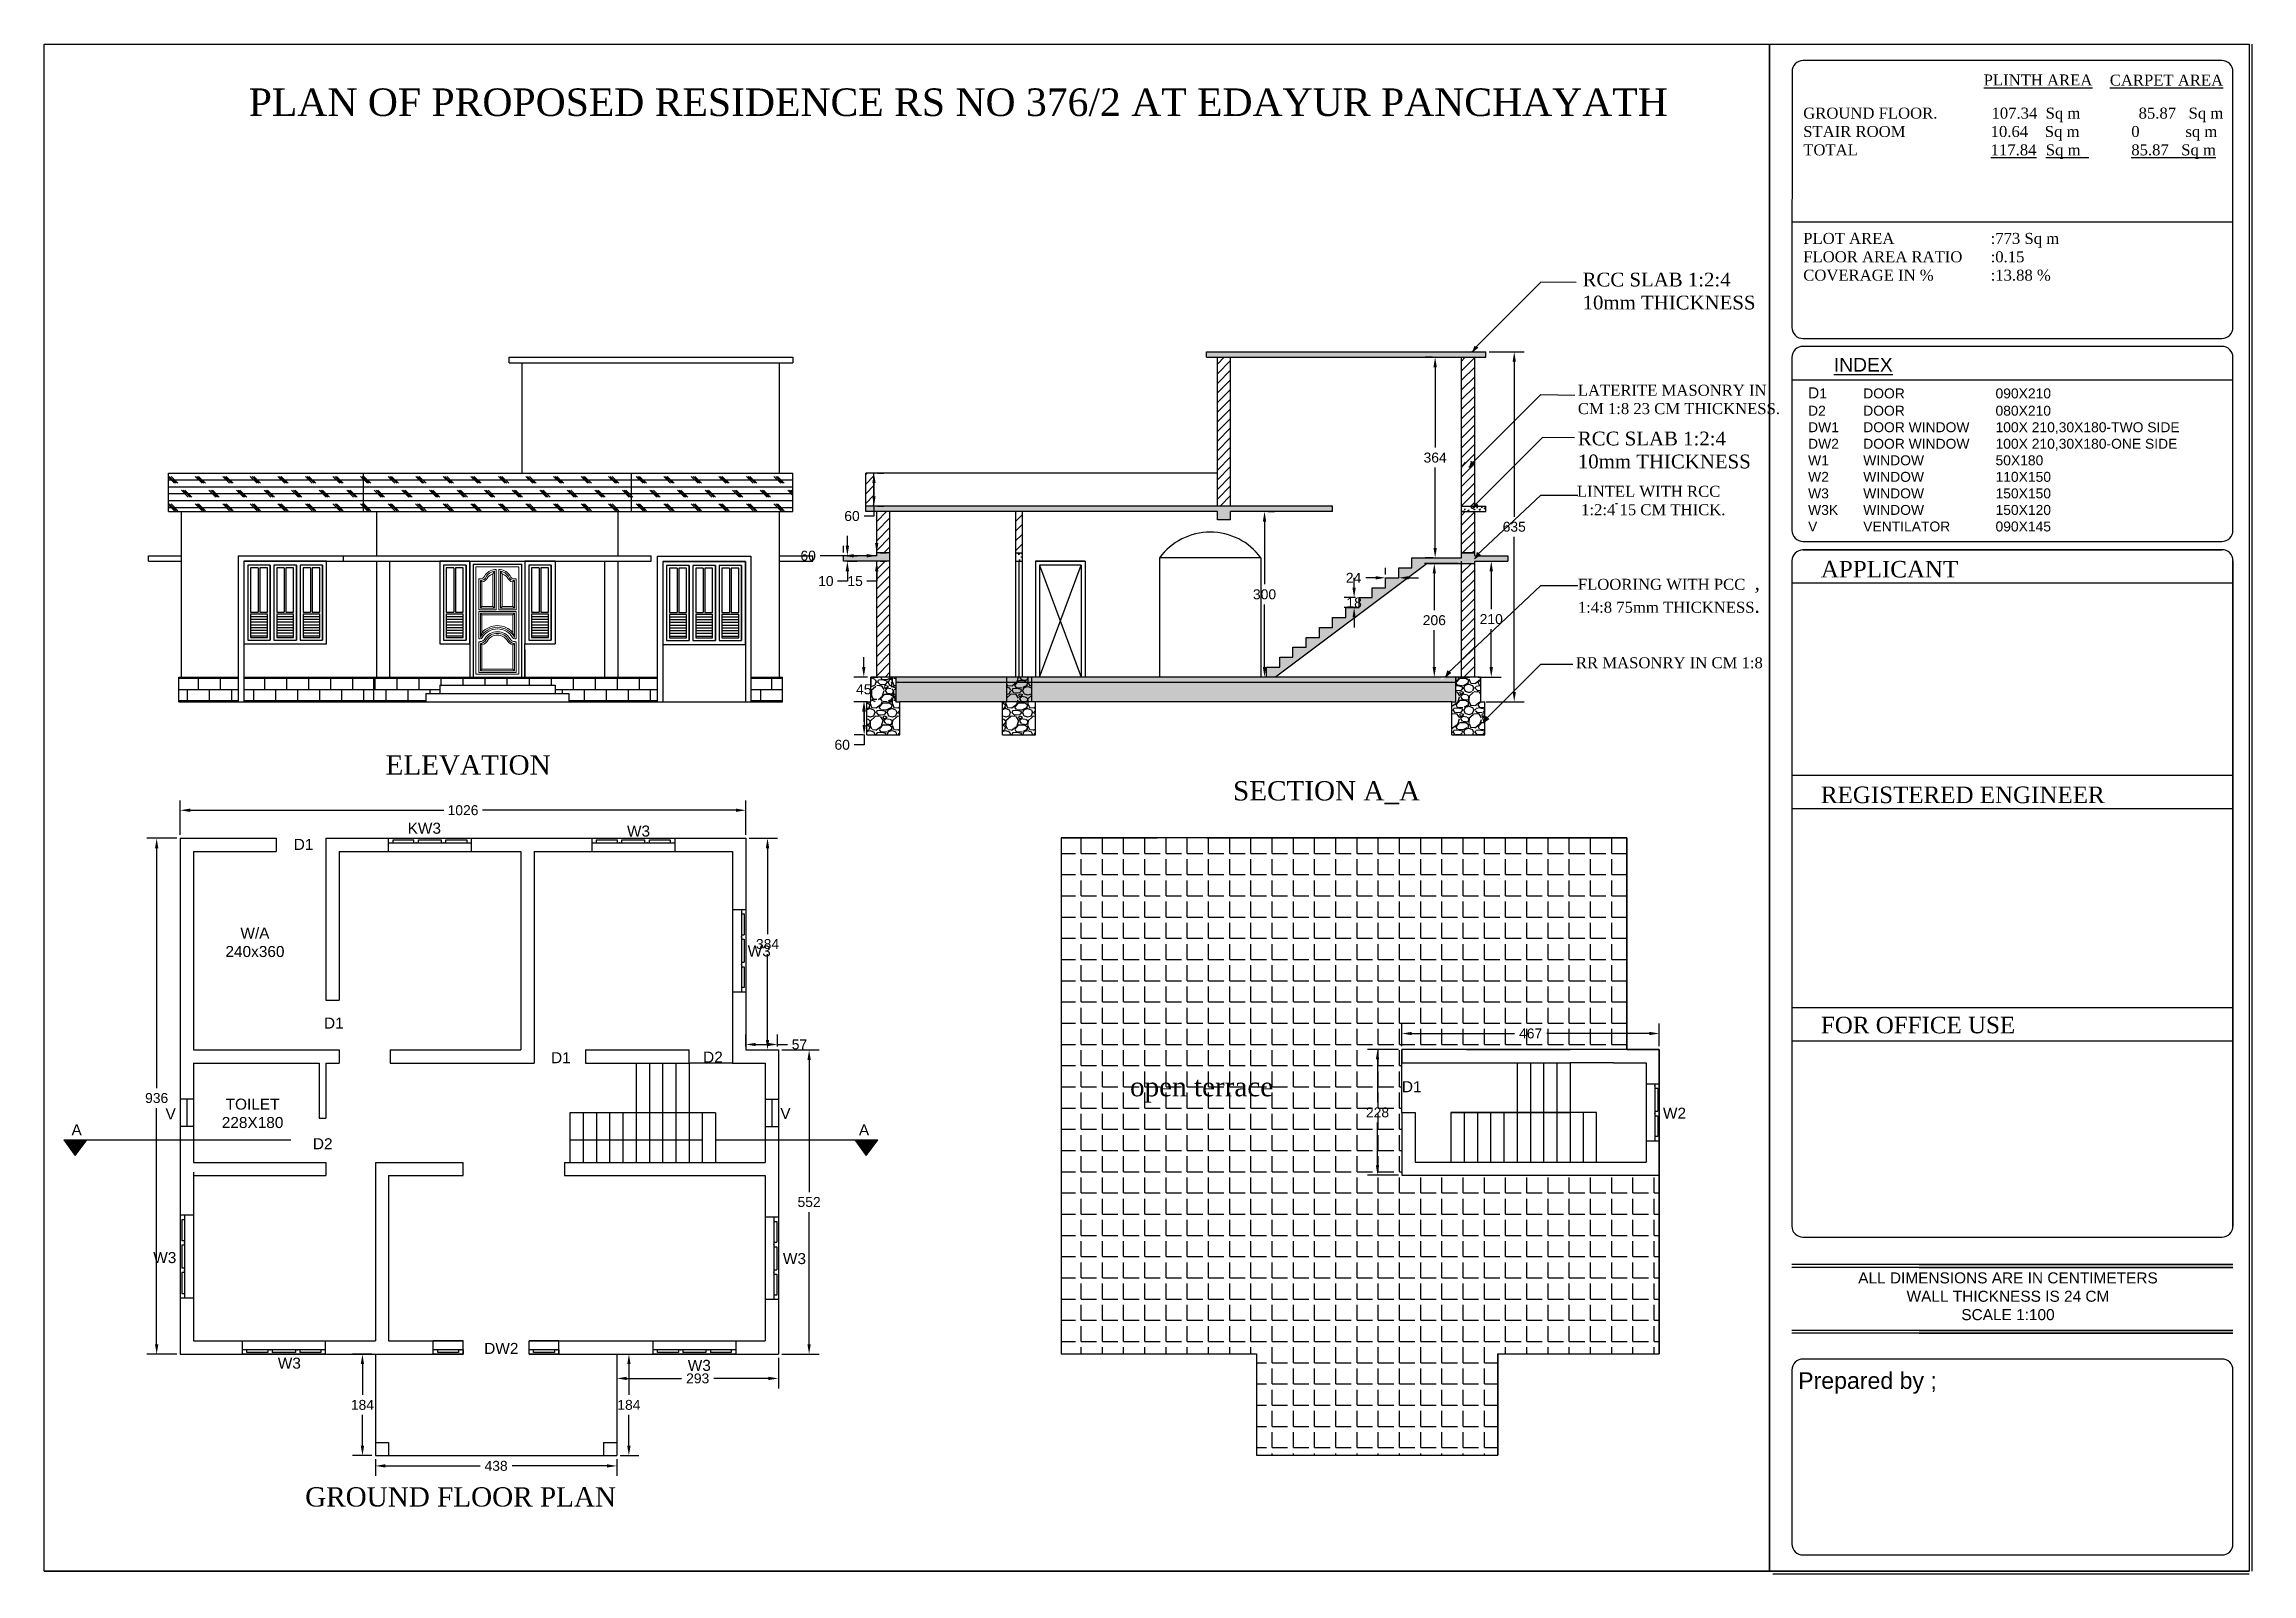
# Model space of a CAD drawing. Header units: inches. Extents: x -2903 to 3367, y -161 to 1064.
# Drawn here: x -137.74 to -97.69, y 1036.44 to 1064.19 of the extents above; entities that cross this region are included whole.
import ezdxf

# ---------------------------------------------------------------- set-up
doc = ezdxf.new("R2010")
doc.units = ezdxf.units.IN
doc.header["$MEASUREMENT"] = 0
doc.linetypes.add('ACAD_ISO03W100', pattern=[30, 12, -18])
doc.layers.add('--plan', color=7, linetype='Continuous')
doc.layers.add('ELEVATION', color=7, linetype='Continuous', lineweight=25)
doc.styles.add('SA', font='times.ttf')
doc.styles.get("Standard").update_dxf_attribs({"font": 'arial.ttf'})
doc.styles.add('style1', font='romand.shx', dxfattribs={"height": 5})
doc.dimstyles.get("Standard").update_dxf_attribs({"dimtxt": 0.18, "dimasz": 0.18, "dimexe": 0.18, "dimexo": 0.0625, "dimgap": 0.09, "dimtad": 0, "dimtih": 1, "dimtoh": 1, "dimdec": 0, "dimlfac": 100, "dimzin": 0, "dimdsep": 46, "dimtxsty": 'Standard', "dimcen": 0.09, "dimadec": 0, "dimazin": 0, "dimtfac": 1, "dimtdec": 0, "dimtofl": 0, "dimtmove": 0, "dimatfit": 3, "dimfxl": 1, "dimtolj": 1, "dimtzin": 0, "dimarcsym": 0})
pattern_1 = [(50, (-233.34996, 1036.87458), (0.25821367, -0.02259077), [0.027, -0.297]), (355, (-233.34996, 1036.87458), (-0.0499505, 0.27078917), [0.0216, -0.2376]), (100.45144, (-233.32844, 1036.8727), (0.2082632, 0.2481984), [0.02294647, -0.25241116]), (46.1842, (-233.34996, 1036.94658), (0.3842069, -0.05958694), [0.0405, -0.4455]), (96.63564, (-233.31794, 1036.9416), (0.3364783, 0.3506827), [0.0344197, -0.378617]), (351.18416, (-233.34996, 1036.9466), (0.3364783, 0.3506827), [0.0324, -0.3564]), (21, (-233.31396, 1036.92858), (0.21488654, -0.1449428), [0.027, -0.297]), (326, (-233.31396, 1036.92858), (0.0875935, 0.261054), [0.0216, -0.2376]), (71.45144, (-233.29605, 1036.9165), (0.30248006, 0.1161112), [0.02294647, -0.25241116]), (37.5, (-233.34996, 1036.87458), (0.00437755, 0.11984179), [0, -0.23472, 0, -0.2412, 0, -0.2385]), (7.5, (-233.34996, 1036.87458), (0.09470503, 0.14198822), [0, -0.13752, 0, -0.22932, 0, -0.0909]), (327.5, (-233.43024, 1036.87458), (0.19217608, -0.008119754), [0, -0.09, 0, -0.2808, 0, -0.3726]), (317.5, (-233.46624, 1036.87458), (0.20994702, 0.0360378), [0, -0.117, 0, -0.18648, 0, -0.2646])]
pattern_2 = [(45, (-233.34996, 1036.87458), (-0.08750446, 0.08750446), [])]

msp = doc.modelspace()

# ---------------------------------------------------------------- texts
at = {"layer": '--plan', "ltscale": 0.1, "char_height": 0.35, "attachment_point": 1, "style": 'SA'}
for s, insert, width in [('ELEVATION', (-131.55, 1051.287), 13.21325), ('{\\fTimes New Roman|b0|i0|c0|p18;SECTION A_A}', (-116.176, 1050.818), 4.20599), ('open terrace', (-118.045, 1045.451), 4.70345), ('{\\fTimes New Roman|b0|i0|c0|p18;GROUND FLOOR PLAN}', (-133.009, 1038.009), 7.01056)]:
    msp.add_mtext(s, dxfattribs=dict(at, insert=insert, width=width))
at = {"color": 6, "attachment_point": 1}
for s, insert, char_height, width, style in [('\\A1;{\\C256; PLAN OF PROPOSED RESIDENCE RS NO 376/2 AT EDAYUR PANCHAYATH}', (-134.221, 1063.385), 0.5, 140.24854, 'SA'), ('\\pxt17,22,29,34;{\\fTimes New Roman|b0|i0|c0|p18;\\C256;PLOT AREA^I:773 Sq m\\PFLOOR AREA RATIO^I:0.15\\P\\H0.99997x;COVERAGE IN %^I:13.88 %}', (-105.832, 1060.764), 0.2, 8.81852, 'style1')]:
    msp.add_mtext(s, dxfattribs=dict(at, insert=insert, char_height=char_height, width=width, style=style))
at = {"attachment_point": 1, "style": 'style1'}
for s, insert, char_height, width in [('{\\fTimes New Roman|b0|i0|c0|p18;\\LPLINTH AREA}', (-102.559, 1063.638), 0.2, 2.98486), ('{\\fTimes New Roman|b0|i0|c0|p18;\\LCARPET AREA}', (-100.271, 1063.635), 0.2, 2.98486), ('\\pxt17,22,29,34;{\\fTimes New Roman|b0|i0|c0|p18;GROUND FLOOR.             107.34  Sq m              85.87   Sq m^I\\P\\pt17,22,29,33;STAIR ROOM^I10.64    Sq m        ^I  0           sq m\\P\\pt17,22,29,34;TOTAL^I\\L117.84^ISq m\\l^I  \\L85.87   Sq m}', (-105.832, 1063.037), 0.2, 8.19914), ('{\\fTimes New Roman|b0|i0|c0|p18;APPLICANT}', (-105.512, 1054.813), 0.3, 2.98486), ('{\\fTimes New Roman|b0|i0|c0|p18;REGISTERED ENGINEER}', (-105.512, 1050.72), 0.3, 8.54501), ('{\\fTimes New Roman|b0|i0|c0|p18;FOR OFFICE USE}', (-105.512, 1046.544), 0.3, 9.7108)]:
    msp.add_mtext(s, dxfattribs=dict(at, insert=insert, char_height=char_height, width=width))
at = {"color": 0, "char_height": 0.25, "attachment_point": 1, "style": 'SA'}
for insert in [(-109.835, 1060.042), (-109.921, 1057.159)]:
    msp.add_mtext('RCC SLAB 1:2:4 \\P10mm THICKNESS', dxfattribs=dict(at, insert=insert))
at = {"attachment_point": 1}
for s, insert, char_height, width in [('{\\LINDEX}', (-105.277, 1058.497), 0.25, 2.98486), ('\\pxt5,17;D{\\H0.9x;1^IDOOR^I090X210\\PD2 ^IDOOR^I080X210\\PDW1   ^IDOOR WINDOW   ^I100X 210,30X180-TWO SIDE\\PDW2   ^IDOOR WINDOW   ^I100X 210,30X180-ONE SIDE\\PW1^IWINDOW^I50X180\\PW2^IWINDOW^I110X150\\PW3^IWINDOW^I150X150\\PW3K^IWINDOW^I150X120\\PV^IVENTILATOR^I090X145}', (-105.744, 1057.962), 0.2, 7.78529), ('\\pxqc;ALL DIMENSIONS ARE IN CENTIMETERS \\PWALL THICKNESS IS 24 CM\\PSCALE 1:100', (-105.171, 1041.907), 0.2, 6.10614)]:
    msp.add_mtext(s, dxfattribs=dict(at, insert=insert, char_height=char_height, width=width))
at = {"color": 0, "width": 7.33508, "attachment_point": 1, "style": 'SA'}
for s, insert, char_height in [('LATERITE MASONRY IN \\PCM 1:8 23 CM THICKNESS.', (-109.921, 1058.01), 0.2), ('LINTEL WITH RCC\\P 1:2:4 15 CM THICK.', (-109.937, 1056.176), 0.2), ('{\\H0.8x;FLOORING WITH PCC } ,\\P{\\H0.8x;1:4:8 75mm THICKNESS}.', (-109.921, 1054.539), 0.25), ('^I{\\H0.8x;RR MASONRY IN CM 1:8}', (-110.956, 1053.066), 0.25)]:
    msp.add_mtext(s, dxfattribs=dict(at, insert=insert, char_height=char_height))
at = {"char_height": 0.2}
for s, width, insert, attachment_point in [('D1', 0.4595, (-133.216, 1049.771), 1), ('KW3', 3, (-130.545, 1050.064), 3), ('W3', 3, (-126.752, 1050.013), 3), ('\\pxqc;W/A\\P240x360', 1.59803, (-134.719, 1048.161), 1), ('W3', 3, (-124.562, 1047.837), 3), ('D1', 0.4595, (-132.668, 1046.529), 1), ('D1', 0.4595, (-128.548, 1045.901), 1), ('D2', 0.4595, (-125.79, 1045.912), 1), ('D1', 0.4595, (-113.113, 1045.375), 1), ('\\pxqc;TOILET\\P228X180', 1.59803, (-134.762, 1045.059), 1), ('A', 0.03082, (-137.248, 1044.592), 1), ('V', 3, (-135.356, 1044.882), 3), ('V', 3, (-124.203, 1044.89), 3), ('A', 0.03082, (-122.963, 1044.592), 1), ('W2', 3, (-107.958, 1044.895), 3), ('D2', 0.4595, (-132.869, 1044.34), 1), ('W3', 3, (-135.346, 1042.275), 3), ('W3', 3, (-123.923, 1042.257), 3), ('DW2', 0.4595, (-129.761, 1040.627), 1), ('W3', 3, (-133.086, 1040.36), 3), ('W3', 3, (-125.649, 1040.32), 3)]:
    msp.add_mtext_dynamic_manual_height_columns(s, width=width, gutter_width=1, heights=[0], dxfattribs=dict(at, insert=insert, attachment_point=attachment_point))
at = {"color": 0, "lineweight": 20, "insert": (-105.924, 1040.094), "char_height": 0.3, "width": 6.96395, "attachment_point": 1}
msp.add_mtext('Prepared by ;', dxfattribs=at)

# ---------------------------------------------------------------- blocks, each defined once
blk = doc.blocks.new('*D108')
at = {"color": 0, "lineweight": -2, "transparency": 16777216}
for p, q in [((-112.093, 1054.767), (-112.705, 1054.767)), ((-112.525, 1054.587), (-112.525, 1053.919)), ((-112.525, 1052.887), (-112.525, 1053.555)), ((-112.093, 1052.707), (-112.705, 1052.707))]:
    blk.add_line(p, q, dxfattribs=at)
at = {"color": 0, "transparency": 16777216}
for points in [[(-112.555, 1054.587), (-112.495, 1054.587), (-112.525, 1054.767)], [(-112.555, 1052.887), (-112.495, 1052.887), (-112.525, 1052.707)]]:
    blk.add_solid(points, dxfattribs=at)
at = {"layer": 'Defpoints', "color": 0, "transparency": 16777216}
for p in [(-112.525, 1054.767), (-112.03, 1054.767), (-112.03, 1052.707)]:
    blk.add_point(p, dxfattribs=at)
at = {"color": 0, "transparency": 16777216, "insert": (-112.525, 1053.737), "char_height": 0.18, "attachment_point": 5}
blk.add_mtext('\\A1;206', dxfattribs=at)
blk = doc.blocks.new('*D110')
at = {"color": 0, "lineweight": -2, "transparency": 16777216}
for p, q in [((-112.559, 1058.507), (-112.69, 1058.507)), ((-112.51, 1058.327), (-112.51, 1056.869)), ((-112.51, 1055.047), (-112.51, 1056.505)), ((-112.543, 1054.867), (-112.69, 1054.867))]:
    blk.add_line(p, q, dxfattribs=at)
at = {"color": 0, "transparency": 16777216}
for points in [[(-112.54, 1058.327), (-112.48, 1058.327), (-112.51, 1058.507)], [(-112.54, 1055.047), (-112.48, 1055.047), (-112.51, 1054.867)]]:
    blk.add_solid(points, dxfattribs=at)
at = {"layer": 'Defpoints', "color": 0, "transparency": 16777216}
for p in [(-112.51, 1058.507), (-112.496, 1058.507), (-112.48, 1054.867)]:
    blk.add_point(p, dxfattribs=at)
at = {"color": 0, "transparency": 16777216, "insert": (-112.51, 1056.687), "char_height": 0.18, "attachment_point": 5}
blk.add_mtext('\\A1;364', dxfattribs=at)
blk = doc.blocks.new('*D111')
at = {"color": 0, "lineweight": -2, "transparency": 16777216}
for p, q in [((-111.728, 1054.807), (-111.312, 1054.807)), ((-111.492, 1054.627), (-111.492, 1053.939)), ((-111.492, 1052.887), (-111.492, 1053.575)), ((-111.728, 1052.707), (-111.312, 1052.707))]:
    blk.add_line(p, q, dxfattribs=at)
at = {"color": 0, "transparency": 16777216}
for points in [[(-111.522, 1054.627), (-111.462, 1054.627), (-111.492, 1054.807)], [(-111.522, 1052.887), (-111.462, 1052.887), (-111.492, 1052.707)]]:
    blk.add_solid(points, dxfattribs=at)
at = {"layer": 'Defpoints', "color": 0, "transparency": 16777216}
for p in [(-111.79, 1054.807), (-111.492, 1054.807), (-111.79, 1052.707)]:
    blk.add_point(p, dxfattribs=at)
at = {"color": 0, "transparency": 16777216, "insert": (-111.492, 1053.757), "char_height": 0.18, "attachment_point": 5}
blk.add_mtext('\\A1;210', dxfattribs=at)
blk = doc.blocks.new('*D112')
at = {"color": 0, "lineweight": -2, "transparency": 16777216}
for p, q in [((-123.173, 1055.087), (-123.173, 1055.267)), ((-123.178, 1054.907), (-122.993, 1054.907)), ((-123.178, 1054.807), (-122.993, 1054.807)), ((-123.173, 1054.627), (-123.173, 1054.447)), ((-123.173, 1054.447), (-123.353, 1054.447))]:
    blk.add_line(p, q, dxfattribs=at)
at = {"color": 0, "transparency": 16777216}
for points in [[(-123.203, 1055.087), (-123.143, 1055.087), (-123.173, 1054.907)], [(-123.203, 1054.627), (-123.143, 1054.627), (-123.173, 1054.807)]]:
    blk.add_solid(points, dxfattribs=at)
at = {"layer": 'Defpoints', "color": 0, "transparency": 16777216}
for p in [(-123.24, 1054.907), (-123.24, 1054.807), (-123.173, 1054.807)]:
    blk.add_point(p, dxfattribs=at)
at = {"color": 0, "transparency": 16777216, "insert": (-123.563, 1054.447), "char_height": 0.18, "attachment_point": 5}
blk.add_mtext('\\A1;10', dxfattribs=at)
blk = doc.blocks.new('*D113')
at = {"color": 0, "lineweight": -2, "transparency": 16777216}
for p, q in [((-113.41, 1054.569), (-113.41, 1054.687)), ((-113.17, 1054.569), (-113.17, 1054.687)), ((-113.59, 1054.507), (-113.77, 1054.507)), ((-112.99, 1054.507), (-112.81, 1054.507))]:
    blk.add_line(p, q, dxfattribs=at)
at = {"color": 0, "transparency": 16777216}
for points in [[(-113.59, 1054.537), (-113.59, 1054.477), (-113.41, 1054.507)], [(-112.99, 1054.537), (-112.99, 1054.477), (-113.17, 1054.507)]]:
    blk.add_solid(points, dxfattribs=at)
at = {"layer": 'Defpoints', "color": 0, "transparency": 16777216}
for p in [(-113.41, 1054.507), (-113.41, 1054.507), (-113.17, 1054.507)]:
    blk.add_point(p, dxfattribs=at)
at = {"color": 0, "transparency": 16777216, "insert": (-113.99, 1054.507), "char_height": 0.18, "attachment_point": 5}
blk.add_mtext('\\A1;24', dxfattribs=at)
blk = doc.blocks.new('*D109')
at = {"color": 0, "lineweight": -2, "transparency": 16777216}
for p, q in [((-113.953, 1054.147), (-114.16, 1054.147)), ((-113.98, 1054.327), (-113.98, 1054.507)), ((-113.953, 1053.967), (-114.16, 1053.967)), ((-113.98, 1053.787), (-113.98, 1053.607))]:
    blk.add_line(p, q, dxfattribs=at)
at = {"color": 0, "transparency": 16777216}
for points in [[(-114.01, 1054.327), (-113.95, 1054.327), (-113.98, 1054.147)], [(-114.01, 1053.787), (-113.95, 1053.787), (-113.98, 1053.967)]]:
    blk.add_solid(points, dxfattribs=at)
at = {"layer": 'Defpoints', "color": 0, "transparency": 16777216}
for p in [(-113.89, 1054.147), (-113.98, 1053.967), (-113.89, 1053.967)]:
    blk.add_point(p, dxfattribs=at)
at = {"color": 0, "transparency": 16777216, "insert": (-113.98, 1054.057), "char_height": 0.18, "attachment_point": 5}
blk.add_mtext('\\A1;18', dxfattribs=at)
blk = doc.blocks.new('*D114')
at = {"color": 0, "lineweight": -2, "transparency": 16777216}
for p, q in [((-122.69, 1056.227), (-122.69, 1055.987)), ((-122.628, 1056.407), (-122.51, 1056.407)), ((-122.69, 1055.807), (-122.69, 1055.627)), ((-122.628, 1055.807), (-122.51, 1055.807)), ((-122.69, 1055.627), (-122.87, 1055.627))]:
    blk.add_line(p, q, dxfattribs=at)
at = {"color": 0, "transparency": 16777216}
for points in [[(-122.72, 1056.227), (-122.66, 1056.227), (-122.69, 1056.407)], [(-122.72, 1055.987), (-122.66, 1055.987), (-122.69, 1055.807)]]:
    blk.add_solid(points, dxfattribs=at)
at = {"layer": 'Defpoints', "color": 0, "transparency": 16777216}
for p in [(-122.69, 1056.407), (-122.69, 1055.807), (-122.69, 1055.807)]:
    blk.add_point(p, dxfattribs=at)
at = {"color": 0, "transparency": 16777216, "insert": (-123.089, 1055.627), "char_height": 0.18, "attachment_point": 5}
blk.add_mtext('\\A1;60', dxfattribs=at)
blk = doc.blocks.new('*D115')
at = {"color": 0, "lineweight": -2, "transparency": 16777216}
for p, q in [((-123.24, 1054.969), (-123.24, 1055.087)), ((-122.64, 1054.969), (-122.64, 1055.087)), ((-123.24, 1054.907), (-123.665, 1054.907)), ((-122.82, 1054.907), (-123.06, 1054.907))]:
    blk.add_line(p, q, dxfattribs=at)
at = {"color": 0, "transparency": 16777216}
for points in [[(-123.06, 1054.937), (-123.06, 1054.877), (-123.24, 1054.907)], [(-122.82, 1054.937), (-122.82, 1054.877), (-122.64, 1054.907)]]:
    blk.add_solid(points, dxfattribs=at)
at = {"layer": 'Defpoints', "color": 0, "transparency": 16777216}
for p in [(-123.24, 1054.907), (-122.64, 1054.907), (-122.64, 1054.907)]:
    blk.add_point(p, dxfattribs=at)
at = {"color": 0, "transparency": 16777216, "insert": (-123.884, 1054.907), "char_height": 0.18, "attachment_point": 5}
blk.add_mtext('\\A1;60', dxfattribs=at)
blk = doc.blocks.new('*D116')
at = {"color": 0, "lineweight": -2, "transparency": 16777216}
for p, q in [((-122.875, 1052.887), (-122.875, 1053.067)), ((-122.808, 1052.707), (-123.055, 1052.707)), ((-122.808, 1052.257), (-123.055, 1052.257)), ((-122.875, 1052.077), (-122.875, 1051.897))]:
    blk.add_line(p, q, dxfattribs=at)
at = {"color": 0, "transparency": 16777216}
for points in [[(-122.905, 1052.887), (-122.845, 1052.887), (-122.875, 1052.707)], [(-122.905, 1052.077), (-122.845, 1052.077), (-122.875, 1052.257)]]:
    blk.add_solid(points, dxfattribs=at)
at = {"layer": 'Defpoints', "color": 0, "transparency": 16777216}
for p in [(-122.745, 1052.707), (-122.875, 1052.257), (-122.745, 1052.257)]:
    blk.add_point(p, dxfattribs=at)
at = {"color": 0, "transparency": 16777216, "insert": (-122.875, 1052.482), "char_height": 0.18, "attachment_point": 5}
blk.add_mtext('\\A1;45', dxfattribs=at)
blk = doc.blocks.new('*D117')
at = {"color": 0, "lineweight": -2, "transparency": 16777216}
for p, q in [((-122.883, 1052.257), (-123.048, 1052.257)), ((-122.868, 1052.077), (-122.868, 1051.837)), ((-122.883, 1051.657), (-123.048, 1051.657)), ((-122.868, 1051.477), (-123.048, 1051.477)), ((-122.868, 1051.657), (-122.868, 1051.477))]:
    blk.add_line(p, q, dxfattribs=at)
at = {"color": 0, "transparency": 16777216}
for points in [[(-122.898, 1052.077), (-122.838, 1052.077), (-122.868, 1052.257)], [(-122.898, 1051.837), (-122.838, 1051.837), (-122.868, 1051.657)]]:
    blk.add_solid(points, dxfattribs=at)
at = {"layer": 'Defpoints', "color": 0, "transparency": 16777216}
for p in [(-122.82, 1052.257), (-122.868, 1051.657), (-122.82, 1051.657)]:
    blk.add_point(p, dxfattribs=at)
at = {"color": 0, "transparency": 16777216, "insert": (-123.267, 1051.477), "char_height": 0.18, "attachment_point": 5}
blk.add_mtext('\\A1;60', dxfattribs=at)
blk = doc.blocks.new('*D118')
at = {"color": 0, "lineweight": -2, "transparency": 16777216}
for p, q in [((-115.605, 1055.527), (-115.605, 1054.389)), ((-115.543, 1055.707), (-115.425, 1055.707)), ((-115.605, 1052.887), (-115.605, 1054.025)), ((-115.633, 1052.707), (-115.785, 1052.707))]:
    blk.add_line(p, q, dxfattribs=at)
at = {"color": 0, "transparency": 16777216}
for points in [[(-115.635, 1055.527), (-115.575, 1055.527), (-115.605, 1055.707)], [(-115.635, 1052.887), (-115.575, 1052.887), (-115.605, 1052.707)]]:
    blk.add_solid(points, dxfattribs=at)
at = {"layer": 'Defpoints', "color": 0, "transparency": 16777216}
for p in [(-115.605, 1055.707), (-115.605, 1055.707), (-115.57, 1052.707)]:
    blk.add_point(p, dxfattribs=at)
at = {"color": 0, "transparency": 16777216, "insert": (-115.605, 1054.207), "char_height": 0.18, "attachment_point": 5}
blk.add_mtext('\\A1;300', dxfattribs=at)
blk = doc.blocks.new('*D119')
at = {"color": 0, "lineweight": -2, "transparency": 16777216}
for p, q in [((-113.113, 1046.011), (-113.113, 1046.42)), ((-112.933, 1046.24), (-111.071, 1046.24)), ((-108.623, 1046.24), (-110.486, 1046.24)), ((-108.443, 1046.011), (-108.443, 1046.42))]:
    blk.add_line(p, q, dxfattribs=at)
at = {"color": 0, "transparency": 16777216}
for points in [[(-112.933, 1046.27), (-112.933, 1046.21), (-113.113, 1046.24)], [(-108.623, 1046.27), (-108.623, 1046.21), (-108.443, 1046.24)]]:
    blk.add_solid(points, dxfattribs=at)
at = {"layer": 'Defpoints', "color": 0, "transparency": 16777216}
for p in [(-108.443, 1046.24), (-113.113, 1045.949), (-108.443, 1045.949)]:
    blk.add_point(p, dxfattribs=at)
at = {"color": 0, "transparency": 16777216, "insert": (-110.778, 1046.24), "char_height": 0.18, "attachment_point": 5}
blk.add_mtext('\\A1;467', dxfattribs=at)
blk = doc.blocks.new('*D120')
at = {"color": 0, "lineweight": -2, "transparency": 16777216}
for p, q in [((-113.176, 1045.949), (-113.735, 1045.949)), ((-113.555, 1045.769), (-113.555, 1044.991)), ((-113.555, 1043.849), (-113.555, 1044.627)), ((-113.176, 1043.669), (-113.735, 1043.669))]:
    blk.add_line(p, q, dxfattribs=at)
at = {"color": 0, "transparency": 16777216}
for points in [[(-113.585, 1045.769), (-113.525, 1045.769), (-113.555, 1045.949)], [(-113.585, 1043.849), (-113.525, 1043.849), (-113.555, 1043.669)]]:
    blk.add_solid(points, dxfattribs=at)
at = {"layer": 'Defpoints', "color": 0, "transparency": 16777216}
for p in [(-113.113, 1045.949), (-113.555, 1043.669), (-113.113, 1043.669)]:
    blk.add_point(p, dxfattribs=at)
at = {"color": 0, "transparency": 16777216, "insert": (-113.555, 1044.809), "char_height": 0.18, "attachment_point": 5}
blk.add_mtext('\\A1;228', dxfattribs=at)
blk = doc.blocks.new('*D121')
at = {"color": 0, "lineweight": -2, "transparency": 16777216}
for p, q in [((-135.275, 1049.844), (-135.275, 1050.47)), ((-135.095, 1050.29), (-130.495, 1050.29)), ((-125.195, 1050.29), (-129.794, 1050.29)), ((-125.015, 1049.844), (-125.015, 1050.47))]:
    blk.add_line(p, q, dxfattribs=at)
at = {"color": 0, "transparency": 16777216}
for points in [[(-135.095, 1050.32), (-135.095, 1050.26), (-135.275, 1050.29)], [(-125.195, 1050.32), (-125.195, 1050.26), (-125.015, 1050.29)]]:
    blk.add_solid(points, dxfattribs=at)
at = {"layer": 'Defpoints', "color": 0, "transparency": 16777216}
for p in [(-135.275, 1050.29), (-135.275, 1049.782), (-125.015, 1049.782)]:
    blk.add_point(p, dxfattribs=at)
at = {"color": 0, "transparency": 16777216, "insert": (-130.145, 1050.29), "char_height": 0.18, "attachment_point": 5}
blk.add_mtext('\\A1;1026', dxfattribs=at)
blk = doc.blocks.new('*D122')
at = {"color": 0, "lineweight": -2, "transparency": 16777216}
for p, q in [((-124.952, 1049.782), (-124.441, 1049.782)), ((-124.621, 1049.602), (-124.621, 1048.044)), ((-124.621, 1046.122), (-124.621, 1047.68)), ((-124.952, 1045.942), (-124.441, 1045.942))]:
    blk.add_line(p, q, dxfattribs=at)
at = {"color": 0, "transparency": 16777216}
for points in [[(-124.651, 1049.602), (-124.591, 1049.602), (-124.621, 1049.782)], [(-124.651, 1046.122), (-124.591, 1046.122), (-124.621, 1045.942)]]:
    blk.add_solid(points, dxfattribs=at)
at = {"layer": 'Defpoints', "color": 0, "transparency": 16777216}
for p in [(-125.015, 1049.782), (-125.015, 1045.942), (-124.621, 1045.942)]:
    blk.add_point(p, dxfattribs=at)
at = {"color": 0, "transparency": 16777216, "insert": (-124.621, 1047.862), "char_height": 0.18, "attachment_point": 5}
blk.add_mtext('\\A1;384', dxfattribs=at)
blk = doc.blocks.new('*D123')
at = {"color": 0, "lineweight": -2, "transparency": 16777216}
for p, q in [((-124.362, 1045.942), (-123.687, 1045.942)), ((-123.867, 1045.762), (-123.867, 1043.363)), ((-123.867, 1040.602), (-123.867, 1043)), ((-124.362, 1040.422), (-123.687, 1040.422))]:
    blk.add_line(p, q, dxfattribs=at)
at = {"color": 0, "transparency": 16777216}
for points in [[(-123.897, 1045.762), (-123.837, 1045.762), (-123.867, 1045.942)], [(-123.897, 1040.602), (-123.837, 1040.602), (-123.867, 1040.422)]]:
    blk.add_solid(points, dxfattribs=at)
at = {"layer": 'Defpoints', "color": 0, "transparency": 16777216}
for p in [(-124.425, 1045.942), (-124.425, 1040.422), (-123.867, 1040.422)]:
    blk.add_point(p, dxfattribs=at)
at = {"color": 0, "transparency": 16777216, "insert": (-123.867, 1043.182), "char_height": 0.18, "attachment_point": 5}
blk.add_mtext('\\A1;552', dxfattribs=at)
blk = doc.blocks.new('*D124')
at = {"color": 0, "lineweight": -2, "transparency": 16777216}
for p, q in [((-127.355, 1040.359), (-127.355, 1039.803)), ((-124.425, 1040.359), (-124.425, 1039.803)), ((-127.175, 1039.983), (-126.179, 1039.983)), ((-124.605, 1039.983), (-125.598, 1039.983))]:
    blk.add_line(p, q, dxfattribs=at)
at = {"color": 0, "transparency": 16777216}
for points in [[(-127.175, 1040.013), (-127.175, 1039.953), (-127.355, 1039.983)], [(-124.605, 1040.013), (-124.605, 1039.953), (-124.425, 1039.983)]]:
    blk.add_solid(points, dxfattribs=at)
at = {"layer": 'Defpoints', "color": 0, "transparency": 16777216}
for p in [(-127.355, 1040.422), (-124.425, 1040.422), (-127.355, 1039.983)]:
    blk.add_point(p, dxfattribs=at)
at = {"color": 0, "transparency": 16777216, "insert": (-125.888, 1039.983), "char_height": 0.18, "attachment_point": 5}
blk.add_mtext('\\A1;293', dxfattribs=at)
blk = doc.blocks.new('*D125')
at = {"color": 0, "lineweight": -2, "transparency": 16777216}
for p, q in [((-127.292, 1040.422), (-126.956, 1040.422)), ((-127.136, 1040.242), (-127.136, 1039.683)), ((-127.136, 1038.762), (-127.136, 1039.32)), ((-127.292, 1038.582), (-126.956, 1038.582))]:
    blk.add_line(p, q, dxfattribs=at)
at = {"color": 0, "transparency": 16777216}
for points in [[(-127.166, 1040.242), (-127.106, 1040.242), (-127.136, 1040.422)], [(-127.166, 1038.762), (-127.106, 1038.762), (-127.136, 1038.582)]]:
    blk.add_solid(points, dxfattribs=at)
at = {"layer": 'Defpoints', "color": 0, "transparency": 16777216}
for p in [(-127.355, 1040.422), (-127.355, 1038.582), (-127.136, 1038.582)]:
    blk.add_point(p, dxfattribs=at)
at = {"color": 0, "transparency": 16777216, "insert": (-127.136, 1039.502), "char_height": 0.18, "attachment_point": 5}
blk.add_mtext('\\A1;184', dxfattribs=at)
blk = doc.blocks.new('*D126')
at = {"color": 0, "lineweight": -2, "transparency": 16777216}
for p, q in [((-131.735, 1038.519), (-131.735, 1038.216)), ((-127.355, 1038.519), (-127.355, 1038.216)), ((-131.555, 1038.396), (-129.837, 1038.396)), ((-127.535, 1038.396), (-129.252, 1038.396))]:
    blk.add_line(p, q, dxfattribs=at)
at = {"color": 0, "transparency": 16777216}
for points in [[(-131.555, 1038.426), (-131.555, 1038.366), (-131.735, 1038.396)], [(-127.535, 1038.426), (-127.535, 1038.366), (-127.355, 1038.396)]]:
    blk.add_solid(points, dxfattribs=at)
at = {"layer": 'Defpoints', "color": 0, "transparency": 16777216}
for p in [(-131.735, 1038.582), (-127.355, 1038.582), (-131.735, 1038.396)]:
    blk.add_point(p, dxfattribs=at)
at = {"color": 0, "transparency": 16777216, "insert": (-129.545, 1038.396), "char_height": 0.18, "attachment_point": 5}
blk.add_mtext('\\A1;438', dxfattribs=at)
blk = doc.blocks.new('*D127')
at = {"color": 0, "lineweight": -2, "transparency": 16777216}
for p, q in [((-131.797, 1040.422), (-132.15, 1040.422)), ((-131.97, 1040.242), (-131.97, 1039.683)), ((-131.97, 1038.762), (-131.97, 1039.32)), ((-131.797, 1038.582), (-132.15, 1038.582))]:
    blk.add_line(p, q, dxfattribs=at)
at = {"color": 0, "transparency": 16777216}
for points in [[(-132, 1040.242), (-131.94, 1040.242), (-131.97, 1040.422)], [(-132, 1038.762), (-131.94, 1038.762), (-131.97, 1038.582)]]:
    blk.add_solid(points, dxfattribs=at)
at = {"layer": 'Defpoints', "color": 0, "transparency": 16777216}
for p in [(-131.735, 1040.422), (-131.97, 1038.582), (-131.735, 1038.582)]:
    blk.add_point(p, dxfattribs=at)
at = {"color": 0, "transparency": 16777216, "insert": (-131.97, 1039.502), "char_height": 0.18, "attachment_point": 5}
blk.add_mtext('\\A1;184', dxfattribs=at)
blk = doc.blocks.new('*D128')
at = {"color": 0, "lineweight": -2, "transparency": 16777216}
for p, q in [((-135.337, 1049.782), (-135.883, 1049.782)), ((-135.703, 1049.602), (-135.703, 1045.251)), ((-135.703, 1040.602), (-135.703, 1044.887)), ((-135.337, 1040.422), (-135.883, 1040.422))]:
    blk.add_line(p, q, dxfattribs=at)
at = {"color": 0, "transparency": 16777216}
for points in [[(-135.733, 1049.602), (-135.673, 1049.602), (-135.703, 1049.782)], [(-135.733, 1040.602), (-135.673, 1040.602), (-135.703, 1040.422)]]:
    blk.add_solid(points, dxfattribs=at)
at = {"layer": 'Defpoints', "color": 0, "transparency": 16777216}
for p in [(-135.703, 1049.782), (-135.275, 1049.782), (-135.275, 1040.422)]:
    blk.add_point(p, dxfattribs=at)
at = {"color": 0, "transparency": 16777216, "insert": (-135.703, 1045.069), "char_height": 0.18, "attachment_point": 5}
blk.add_mtext('\\A1;936', dxfattribs=at)
blk = doc.blocks.new('*D129')
at = {"color": 0, "lineweight": -2, "transparency": 16777216}
for p, q in [((-125.015, 1046.004), (-125.015, 1046.221)), ((-124.441, 1046.004), (-124.441, 1046.221)), ((-124.835, 1046.041), (-124.621, 1046.041)), ((-124.441, 1046.041), (-124.261, 1046.041))]:
    blk.add_line(p, q, dxfattribs=at)
at = {"color": 0, "transparency": 16777216}
for points in [[(-124.835, 1046.071), (-124.835, 1046.011), (-125.015, 1046.041)], [(-124.621, 1046.071), (-124.621, 1046.011), (-124.441, 1046.041)]]:
    blk.add_solid(points, dxfattribs=at)
at = {"layer": 'Defpoints', "color": 0, "transparency": 16777216}
for p in [(-125.015, 1045.942), (-124.441, 1046.041), (-124.441, 1045.942)]:
    blk.add_point(p, dxfattribs=at)
at = {"color": 0, "transparency": 16777216, "insert": (-124.042, 1046.041), "char_height": 0.18, "attachment_point": 5}
blk.add_mtext('\\A1;57', dxfattribs=at)
blk = doc.blocks.new('*D130')
at = {"color": 0, "lineweight": -2, "transparency": 16777216}
for p, q in [((-111.528, 1058.607), (-110.895, 1058.607)), ((-111.075, 1058.427), (-111.075, 1055.614)), ((-111.075, 1052.437), (-111.075, 1055.25)), ((-111.585, 1052.257), (-110.895, 1052.257))]:
    blk.add_line(p, q, dxfattribs=at)
at = {"color": 0, "transparency": 16777216}
for points in [[(-111.105, 1058.427), (-111.045, 1058.427), (-111.075, 1058.607)], [(-111.105, 1052.437), (-111.045, 1052.437), (-111.075, 1052.257)]]:
    blk.add_solid(points, dxfattribs=at)
at = {"layer": 'Defpoints', "color": 0, "transparency": 16777216}
for p in [(-111.59, 1058.607), (-111.648, 1052.257), (-111.075, 1052.257)]:
    blk.add_point(p, dxfattribs=at)
at = {"color": 0, "transparency": 16777216, "insert": (-111.075, 1055.432), "char_height": 0.18, "attachment_point": 5}
blk.add_mtext('\\A1;635', dxfattribs=at)
blk = doc.blocks.new('*D131')
at = {"color": 0, "lineweight": -2, "transparency": 16777216}
for p, q in [((-122.64, 1055.137), (-122.64, 1055.317)), ((-122.578, 1054.957), (-122.46, 1054.957)), ((-122.64, 1054.627), (-122.64, 1054.447)), ((-122.578, 1054.807), (-122.46, 1054.807)), ((-122.64, 1054.447), (-122.82, 1054.447))]:
    blk.add_line(p, q, dxfattribs=at)
at = {"color": 0, "transparency": 16777216}
for points in [[(-122.67, 1055.137), (-122.61, 1055.137), (-122.64, 1054.957)], [(-122.67, 1054.627), (-122.61, 1054.627), (-122.64, 1054.807)]]:
    blk.add_solid(points, dxfattribs=at)
at = {"layer": 'Defpoints', "color": 0, "transparency": 16777216}
for p in [(-122.64, 1054.957), (-122.64, 1054.807), (-122.64, 1054.807)]:
    blk.add_point(p, dxfattribs=at)
at = {"color": 0, "transparency": 16777216, "insert": (-123.032, 1054.447), "char_height": 0.18, "attachment_point": 5}
blk.add_mtext('\\A1;15', dxfattribs=at)

# ---------------------------------------------------------------- dimensions: what is measured, and where the dimension line sits
for base, p1, p2, picture, middle in [((-111.075, 1052.257), (-111.59, 1058.607), (-111.648, 1052.257), '*D130', (-111.075, 1055.432)), ((-112.51, 1058.507), (-112.48, 1054.867), (-112.496, 1058.507), '*D110', (-112.51, 1056.687)), ((-122.69, 1055.807), (-122.69, 1056.407), (-122.69, 1055.807), '*D114', (-123.089, 1055.627)), ((-115.605, 1055.707), (-115.57, 1052.707), (-115.605, 1055.707), '*D118', (-115.605, 1054.207)), ((-123.173, 1054.807), (-123.24, 1054.907), (-123.24, 1054.807), '*D112', (-123.563, 1054.447)), ((-122.64, 1054.807), (-122.64, 1054.957), (-122.64, 1054.807), '*D131', (-123.032, 1054.447)), ((-111.492, 1054.807), (-111.79, 1052.707), (-111.79, 1054.807), '*D111', (-111.492, 1053.757)), ((-122.868, 1051.657), (-122.82, 1052.257), (-122.82, 1051.657), '*D117', (-123.267, 1051.477)), ((-124.621, 1045.942), (-125.015, 1049.782), (-125.015, 1045.942), '*D122', (-124.621, 1047.862)), ((-123.867, 1040.422), (-124.425, 1045.942), (-124.425, 1040.422), '*D123', (-123.867, 1043.182)), ((-113.555, 1043.669), (-113.113, 1045.949), (-113.113, 1043.669), '*D120', (-113.555, 1044.809)), ((-131.97, 1038.582), (-131.735, 1040.422), (-131.735, 1038.582), '*D127', (-131.97, 1039.502)), ((-127.136, 1038.582), (-127.355, 1040.422), (-127.355, 1038.582), '*D125', (-127.136, 1039.502))]:
    dim = msp.add_linear_dim(base=base, p1=p1, p2=p2, angle=90, dimstyle='Standard')
    dim.commit()
    dim.dimension.update_dxf_attribs({"geometry": picture, "text_midpoint": middle})
for base, p1, p2, picture, middle in [((-122.64, 1054.907), (-123.24, 1054.907), (-122.64, 1054.907), '*D115', (-123.884, 1054.907)), ((-127.355, 1039.983), (-124.425, 1040.422), (-127.355, 1040.422), '*D124', (-125.888, 1039.983))]:
    dim = msp.add_linear_dim(base=base, p1=p1, p2=p2, dimstyle='Standard')
    dim.commit()
    dim.dimension.update_dxf_attribs({"geometry": picture, "text_midpoint": middle, "dimtype": 160})
for base, p1, p2, picture, middle in [((-113.41, 1054.507), (-113.17, 1054.507), (-113.41, 1054.507), '*D113', (-113.99, 1054.507)), ((-135.275, 1050.29), (-125.015, 1049.782), (-135.275, 1049.782), '*D121', (-130.145, 1050.29)), ((-124.441, 1046.041), (-125.015, 1045.942), (-124.441, 1045.942), '*D129', (-124.042, 1046.041)), ((-108.443, 1046.24), (-113.113, 1045.949), (-108.443, 1045.949), '*D119', (-110.778, 1046.24)), ((-131.735, 1038.396), (-127.355, 1038.582), (-131.735, 1038.582), '*D126', (-129.545, 1038.396))]:
    dim = msp.add_linear_dim(base=base, p1=p1, p2=p2, dimstyle='Standard')
    dim.commit()
    dim.dimension.update_dxf_attribs({"geometry": picture, "text_midpoint": middle})
for base, p1, p2, picture, middle in [((-112.525, 1054.767), (-112.03, 1052.707), (-112.03, 1054.767), '*D108', (-112.525, 1053.737)), ((-113.98, 1053.967), (-113.89, 1054.147), (-113.89, 1053.967), '*D109', (-113.98, 1054.057)), ((-122.875, 1052.257), (-122.745, 1052.707), (-122.745, 1052.257), '*D116', (-122.875, 1052.482)), ((-135.703, 1049.782), (-135.275, 1040.422), (-135.275, 1049.782), '*D128', (-135.703, 1045.069))]:
    dim = msp.add_linear_dim(base=base, p1=p1, p2=p2, angle=90, dimstyle='Standard')
    dim.commit()
    dim.dimension.update_dxf_attribs({"geometry": picture, "text_midpoint": middle, "dimtype": 160})

# ---------------------------------------------------------------- hatches: boundary and pattern name
h = msp.add_hatch()
h.set_pattern_fill('AR-CONC', color=256, scale=0.036)
h.set_pattern_definition(pattern_1)
h.paths.add_polyline_path([(-116.22, 1055.557), (-116.22, 1055.707), (-114.37, 1055.707), (-114.37, 1055.807), (-122.84, 1055.807), (-122.84, 1055.707), (-116.46, 1055.707), (-116.46, 1055.557)])
h.paths.add_polyline_path([(-122.4, 1054.807), (-122.4, 1054.957), (-122.64, 1054.957), (-122.64, 1054.907), (-123.24, 1054.907), (-123.24, 1054.807)])
h.paths.add_polyline_path([(-112.93, 1054.867), (-112.93, 1054.687), (-113.17, 1054.687), (-113.17, 1054.507), (-113.41, 1054.507), (-113.41, 1054.327), (-113.65, 1054.327), (-113.65, 1054.147), (-113.89, 1054.147), (-113.89, 1053.967), (-114.13, 1053.967), (-114.13, 1053.787), (-114.37, 1053.787), (-114.37, 1053.607), (-114.61, 1053.607), (-114.61, 1053.427), (-114.85, 1053.427), (-114.85, 1053.247), (-115.09, 1053.247), (-115.09, 1053.067), (-115.33, 1053.067), (-115.33, 1052.887), (-115.57, 1052.887), (-115.57, 1052.707), (-115.404, 1052.707), (-112.657, 1054.767), (-112.03, 1054.767), (-112.03, 1054.867)])
h.paths.add_polyline_path([(-111.79, 1054.767), (-111.79, 1054.807), (-111.19, 1054.807), (-111.19, 1054.907), (-111.79, 1054.907), (-111.79, 1054.957), (-112.03, 1054.957), (-112.03, 1054.767)])
h.paths.add_polyline_path([(-111.59, 1058.507), (-111.59, 1058.607), (-116.66, 1058.607), (-116.66, 1058.507)])
at = {"ltscale": 0.1}
for points in [[(-111.765, 1058.698), (-111.797, 1058.715), (-111.836, 1058.607)], [(-111.736, 1058.682), (-111.765, 1058.698), (-111.836, 1058.607)], [(-111.828, 1056.599), (-111.86, 1056.616), (-111.9, 1056.508)], [(-111.8, 1056.583), (-111.828, 1056.599), (-111.9, 1056.508)], [(-111.766, 1055.849), (-111.798, 1055.867), (-111.837, 1055.758)], [(-111.737, 1055.833), (-111.766, 1055.849), (-111.837, 1055.758)], [(-111.722, 1054.942), (-111.754, 1054.959), (-111.793, 1054.851)], [(-111.693, 1054.926), (-111.722, 1054.942), (-111.793, 1054.851)], [(-112.259, 1052.798), (-112.291, 1052.815), (-112.33, 1052.707)], [(-112.23, 1052.782), (-112.259, 1052.798), (-112.33, 1052.707)], [(-111.566, 1051.967), (-111.598, 1051.984), (-111.637, 1051.876)], [(-111.537, 1051.951), (-111.566, 1051.967), (-111.637, 1051.876)]]:
    msp.add_hatch(color=256, dxfattribs=at).paths.add_polyline_path(points)
h = msp.add_hatch()
h.set_pattern_fill('ANSI31', color=256, scale=0.99)
h.set_pattern_definition(pattern_2)
h.paths.add_polyline_path([(-122.64, 1052.707), (-122.4, 1052.707), (-122.4, 1054.807), (-122.64, 1054.807)])
h.paths.add_polyline_path([(-122.64, 1054.957), (-122.4, 1054.957), (-122.4, 1055.707), (-122.64, 1055.707)])
h.paths.add_polyline_path([(-116.22, 1058.507), (-116.46, 1058.507), (-116.46, 1055.807), (-116.22, 1055.807)])
h.paths.add_polyline_path([(-111.79, 1058.507), (-112.03, 1058.507), (-112.03, 1055.807), (-111.79, 1055.807), (-111.79, 1056.303), (-111.828, 1056.265), (-111.8, 1056.249), (-111.9, 1056.174), (-111.828, 1056.265), (-111.79, 1056.303)])
h.paths.add_polyline_path([(-111.79, 1055.707), (-112.03, 1055.707), (-112.03, 1054.957), (-111.79, 1054.957)])
h.paths.add_polyline_path([(-112.03, 1052.917), (-111.79, 1053.068), (-111.79, 1054.767), (-112.03, 1054.767)])
h.paths.add_polyline_path([(-111.79, 1053.068), (-112.03, 1052.917), (-112.03, 1052.707), (-111.79, 1052.707)])
h.paths.add_polyline_path([(-112.778, 1053.55), (-112.268, 1053.55), (-112.268, 1053.921), (-112.778, 1053.921)], flags=9)
h = msp.add_hatch()
h.set_pattern_fill('CORK', color=256)
h.set_pattern_definition([(0, (-159.94202, 1030.28324), (0, 0.125), []), (135, (-159.8795, 1030.22074), (-0.25, -0.25), [0.1767767, -0.1767767]), (135, (-159.84827, 1030.22074), (-0.25, -0.25), [0.1767767, -0.1767767]), (135, (-159.817, 1030.22074), (-0.25, -0.25), [0.1767767, -0.1767767])])
h.paths.add_polyline_path([(-131.951, 1056.407), (-135.491, 1056.407), (-135.491, 1055.707), (-131.951, 1055.707)])
h.paths.add_polyline_path([(-127.091, 1056.407), (-131.951, 1056.407), (-131.951, 1055.707), (-127.091, 1055.707)])
h.paths.add_polyline_path([(-124.161, 1056.407), (-127.091, 1056.407), (-127.091, 1055.707), (-124.161, 1055.707)])
h = msp.add_hatch()
h.set_pattern_fill('ANSI31', color=256, scale=0.99)
h.set_pattern_definition(pattern_2)
h.paths.add_polyline_path([(-122.69, 1056.407), (-122.84, 1056.407), (-122.84, 1055.807), (-122.69, 1055.807)])
h = msp.add_hatch()
h.set_pattern_fill('AR-CONC', color=256, scale=0.035)
h.set_pattern_definition([(50, (-233.34996, 1036.87458), (0.25104106, -0.02196325), [0.02625, -0.28875]), (355, (-233.34996, 1036.87458), (-0.04856297, 0.26326725), [0.021, -0.231]), (100.45144, (-233.32904, 1036.87275), (0.2024781, 0.241304), [0.02230907, -0.24539974]), (46.1842, (-233.34996, 1036.94458), (0.3735345, -0.05793175), [0.039375, -0.433125]), (96.63564, (-233.31883, 1036.93975), (0.3271317, 0.3409415), [0.0334636, -0.3680998]), (351.18416, (-233.34996, 1036.9446), (0.3271317, 0.3409415), [0.0315, -0.3465]), (21, (-233.31496, 1036.92708), (0.20891747, -0.1409166), [0.02625, -0.28875]), (326, (-233.31496, 1036.92708), (0.08516037, 0.2538025), [0.021, -0.231]), (71.45144, (-233.29755, 1036.91534), (0.29407783, 0.1128859), [0.02230907, -0.24539974]), (37.5, (-233.34996, 1036.87458), (0.00425595, 0.11651285), [0, -0.2282, 0, -0.2345, 0, -0.231875]), (7.5, (-233.34996, 1036.87458), (0.09207434, 0.1380441), [0, -0.1337, 0, -0.22295, 0, -0.088375]), (327.5, (-233.42801, 1036.87458), (0.18683785, -0.007894205), [0, -0.0875, 0, -0.273, 0, -0.36225]), (317.5, (-233.463, 1036.87458), (0.20411516, 0.03503674), [0, -0.11375, 0, -0.1813, 0, -0.25725])])
h.paths.add_polyline_path([(-112.03, 1055.807), (-112.03, 1055.707), (-111.59, 1055.707), (-111.59, 1055.807)])
h = msp.add_hatch()
h.set_pattern_fill('ANSI31', color=256)
h.set_pattern_definition([(45, (-233.34996, 1036.87458), (-0.08838835, 0.08838835), [])])
h.paths.add_polyline_path([(-120.12, 1054.957), (-120, 1054.957), (-120, 1055.707), (-120.12, 1055.707)])
h = msp.add_hatch()
h.set_pattern_fill('AR-CONC', color=256, scale=0.036)
h.set_pattern_definition([(50, (-233.34996, 1036.87458), (0.25821367, -0.02259077), [0.027, -0.297]), (355, (-233.34996, 1036.87458), (-0.0499505, 0.27078917), [0.0216, -0.2376]), (100.45144, (-233.32844, 1036.8727), (0.2082632, 0.2481984), [0.02294647, -0.25241116]), (46.1842, (-233.34996, 1036.94658), (0.3842069, -0.0595869), [0.0405, -0.4455]), (96.63564, (-233.31794, 1036.9416), (0.3364783, 0.3506827), [0.0344197, -0.378617]), (351.18416, (-233.34996, 1036.9466), (0.3364783, 0.3506827), [0.0324, -0.3564]), (21, (-233.31396, 1036.92858), (0.21488654, -0.1449428), [0.027, -0.297]), (326, (-233.31396, 1036.92858), (0.0875935, 0.261054), [0.0216, -0.2376]), (71.45144, (-233.29605, 1036.9165), (0.30248006, 0.1161112), [0.02294647, -0.25241116]), (37.5, (-233.34996, 1036.87458), (0.00437755, 0.11984179), [0, -0.23472, 0, -0.2412, 0, -0.2385]), (7.5, (-233.34996, 1036.87458), (0.09470503, 0.14198822), [0, -0.13752, 0, -0.22932, 0, -0.0909]), (327.5, (-233.43024, 1036.87458), (0.19217608, -0.00811975), [0, -0.09, 0, -0.2808, 0, -0.3726]), (317.5, (-233.46624, 1036.87458), (0.20994702, 0.0360378), [0, -0.117, 0, -0.18648, 0, -0.2646])])
h.paths.add_polyline_path([(-120, 1054.957), (-120.12, 1054.957), (-120.12, 1054.807), (-120, 1054.807)])
h = msp.add_hatch()
h.set_pattern_fill('AR-B816', color=256, scale=0.025)
h.set_pattern_definition([(0, (-159.94202, 1030.28324), (0, 0.2), []), (90, (-159.94202, 1030.28324), (-0.2, 0.2), [0.2, -0.2])])
h.paths.add_polyline_path([(-124.351, 1052.707), (-124.921, 1052.707), (-124.921, 1052.257), (-124.351, 1052.257)])
h.paths.add_polyline_path([(-126.621, 1052.707), (-131.761, 1052.707), (-131.761, 1052.257), (-130.818, 1052.257), (-130.818, 1052.407), (-130.568, 1052.407), (-130.568, 1052.557), (-128.474, 1052.557), (-128.474, 1052.407), (-128.224, 1052.407), (-128.224, 1052.257), (-126.621, 1052.257)])
h.paths.add_polyline_path([(-134.222, 1052.707), (-135.301, 1052.707), (-135.301, 1052.257), (-134.222, 1052.257)])
h.paths.add_polyline_path([(-131.761, 1052.707), (-134.122, 1052.707), (-134.122, 1052.557), (-131.761, 1052.557)])
h.paths.add_polyline_path([(-131.761, 1052.557), (-134.122, 1052.557), (-134.122, 1052.407), (-131.761, 1052.407)])
h.paths.add_polyline_path([(-131.761, 1052.407), (-134.122, 1052.407), (-134.122, 1052.257), (-131.761, 1052.257)])
h = msp.add_hatch(dxfattribs=at)
h.set_pattern_fill('GRAVEL', color=256, scale=0.4, style=0)
h.set_pattern_definition([(228.0128, (-122.07535, 1052.858658), (-3.2, -3.6), [0.053814, -5.327635]), (184.9697, (-122.111351, 1052.818658), (4.8, 0.4), [0.092347, -9.14237]), (132.5104, (-122.20335, 1052.810658), (4, -4.4), [0.065115, -6.446413]), (267.2737, (-122.359351, 1052.710658), (0.4, 8), [0.084095, -8.325423]), (292.8337, (-122.363351, 1052.626658), (-2, 4.8), [0.082462, -8.16375]), (357.2737, (-122.331351, 1052.550658), (-8, 0.4), [0.084095, -8.325423]), (37.6942, (-122.247351, 1052.546658), (-5.2, -4), [0.111212, -11.00994]), (72.2553, (-122.159351, 1052.614658), (2.8, 8.8), [0.104995, -10.394529]), (121.4296, (-122.127351, 1052.714658), (-3.2, 5.2), [0.08438, -8.35363]), (175.2364, (-122.17135, 1052.786658), (4.4, -0.4), [0.096333, -4.720305]), (222.3974, (-122.267351, 1052.794658), (-4.8, -4.4), [0.124579, -12.33335]), (138.814, (-121.96335, 1052.706658), (-2.8, 2.4), [0.04252, -4.209538]), (171.4692, (-121.995351, 1052.734658), (5.2, -0.8), [0.080895, -8.008605]), (225, (-122.07535, 1052.74666), (0, -0.4), [0.05657, -0.50912]), (203.1986, (-122.10335, 1052.79466), (2, 0.8), [0.030463, -3.015846]), (291.8014, (-122.13135, 1052.78266), (-0.4, 1.2), [0.04308, -2.110985]), (30.964, (-122.11535, 1052.74266), (1.2, 0.8), [0.06997, -2.26241]), (161.565, (-122.05535, 1052.77866), (0.8, -0.4), [0.050596, -1.214315]), (16.3895, (-122.363351, 1052.782658), (4, 1.2), [0.07088, -7.017138]), (70.3462, (-122.29535, 1052.802658), (-1.6, -4.4), [0.059464, -5.886963]), (293.1986, (-122.05535, 1052.85866), (-0.8, 2), [0.060926, -2.985383]), (343.6105, (-122.031351, 1052.802658), (-4, 1.2), [0.07088, -7.017138]), (339.444, (-122.36335, 1052.534658), (-2, 0.8), [0.068352, -3.34925]), (294.775, (-122.29935, 1052.510658), (-2, 4.4), [0.057271, -5.669857]), (66.8014, (-122.05135, 1052.45866), (0.8, 2), [0.060926, -2.985383]), (17.354, (-122.02735, 1052.514658), (-5.2, -1.6), [0.067052, -6.63817]), (69.444, (-122.24735, 1052.458658), (-0.8, -2), [0.034176, -3.383425]), (101.31, (-122.07535, 1052.45866), (-0.4, 1.6), [0.020396, -2.01921]), (165.964, (-122.07935, 1052.47866), (1.2, -0.4), [0.08246, -1.56678]), (186.009, (-122.159351, 1052.498658), (4, 0.4), [0.07642, -7.56557]), (303.69, (-122.11535, 1052.70666), (-0.4, 0.8), [0.05769, -1.38453]), (353.1572, (-122.083351, 1052.658658), (6.8, -0.8), [0.100718, -9.971025]), (60.9454, (-121.98335, 1052.646658), (-1.6, -2.8), [0.041182, -4.07707]), (90, (-121.96335, 1052.68266), (-0.4, 0.4), [0.024, -0.376]), (120.2564, (-122.16735, 1052.510658), (1.6, -2.8), [0.05557, -5.501408]), (48.0128, (-122.19535, 1052.558658), (3.2, 3.6), [0.10763, -5.27382]), (0, (-122.12335, 1052.63866), (0.4, 0.4), [0.104, -0.296]), (325.3048, (-122.01935, 1052.638658), (4, -2.8), [0.063246, -6.26131]), (254.0546, (-121.96735, 1052.60266), (-0.4, -1.6), [0.05824, -2.853803]), (207.646, (-121.983351, 1052.546658), (-7.6, -4), [0.094826, -9.38779]), (175.426, (-122.067351, 1052.502658), (-5.2, 0.4), [0.10032, -9.93163])])
h.paths.add_polyline_path([(-122.295, 1052.707), (-122.38, 1052.707), (-122.38, 1052.257), (-122.295, 1052.257)])
h.paths.add_polyline_path([(-122.22, 1052.257), (-122.38, 1052.257), (-122.38, 1051.657), (-122.22, 1051.657)])
h.paths.add_polyline_path([(-122.38, 1052.257), (-122.62, 1052.257), (-122.62, 1051.657), (-122.38, 1051.657)])
h.paths.add_polyline_path([(-122.62, 1052.257), (-122.82, 1052.257), (-122.82, 1051.657), (-122.62, 1051.657)])
h = msp.add_hatch(dxfattribs=at)
h.set_pattern_fill('GRAVEL', color=256, scale=0.4, style=0)
h.set_pattern_definition([(228.0128, (-469.251453, 1314.211306), (-3.1999992929, -3.6000005366), [0.0538144, -5.3276352]), (184.9697, (-469.287453, 1314.171306), (4.8000004206, 0.3999965228), [0.0923472, -9.14237]), (132.5104, (-469.379453, 1314.163306), (3.9999962873, -4.4000034695), [0.0651152, -6.4464128]), (267.2737, (-469.535453, 1314.063306), (0.3999984071, 8.000000118), [0.0840952, -8.3254232]), (292.8337, (-469.539453, 1313.979306), (-2.0000039622, 4.7999985647), [0.082462, -8.1637492]), (357.2737, (-469.507453, 1313.903306), (-8.000000118, 0.3999984071), [0.0840952, -8.3254232]), (37.6942, (-469.423453, 1313.899306), (-5.20000293825, -3.99999616206), [0.1112116, -11.0099396]), (72.2553, (-469.335453, 1313.967306), (2.8000043051, 8.7999984925), [0.1049952, -10.3945284]), (121.4296, (-469.303453, 1314.067306), (-3.2000032937, 5.1999980146), [0.08438, -8.3536292]), (175.2364, (-469.347453, 1314.139306), (4.4000003785, -0.399996613), [0.0963328, -4.7203052]), (222.3974, (-469.443453, 1314.147306), (-4.80000294043, -4.3999968328), [0.1245792, -12.33335]), (138.8141, (-469.139453, 1314.059306), (-2.8000011787, 2.3999989253), [0.0425204, -4.2095376]), (171.4692, (-469.171453, 1314.087306), (5.1999993139, -0.800003164), [0.0808948, -8.0086044]), (225, (-469.25145, 1314.0993), (0, -0.40000012), [0.0565684, -0.5091168]), (203.1986, (-469.279453, 1314.147306), (1.999999892, 0.80000053), [0.0304632, -3.015846]), (291.8014, (-469.30745, 1314.13531), (-0.399999964, 1.200000109), [0.0430812, -2.1109848]), (30.9638, (-469.29145, 1314.095306), (1.199999209, 0.800000993), [0.0699716, -2.2624092]), (161.5651, (-469.23145, 1314.1313), (0.800000174, -0.39999936), [0.0505964, -1.2143148]), (16.3895, (-469.539453, 1314.135306), (4.0000008794, 1.1999970839), [0.07088, -7.017138]), (70.3462, (-469.471453, 1314.155306), (-1.599998099, -4.4000008542), [0.0594644, -5.8869632]), (293.1986, (-469.231453, 1314.211306), (-0.80000053, 1.999999892), [0.060926, -2.9853832]), (343.6105, (-469.207453, 1314.155306), (-4.0000008794, 1.1999970839), [0.07088, -7.017138]), (339.444, (-469.539453, 1313.887306), (-2.000000738, 0.7999983986), [0.068352, -3.3492496]), (294.7751, (-469.475453, 1313.863306), (-1.9999968757, 4.4000013687), [0.0572712, -5.6698572]), (66.8014, (-469.227453, 1313.811306), (0.80000053, 1.999999892), [0.060926, -2.9853832]), (17.354, (-469.203453, 1313.867306), (-5.2000008076, -1.5999978009), [0.0670524, -6.6381696]), (69.444, (-469.423453, 1313.811306), (-0.7999983986, -2.000000738), [0.034176, -3.3834256]), (101.3099, (-469.25145, 1313.81131), (-0.399999053, 1.600000301), [0.020396, -2.0192116]), (165.9638, (-469.25545, 1313.83131), (1.200000218, -0.399999223), [0.082462, -1.56678]), (186.009, (-469.335453, 1313.851306), (3.9999999004, 0.399999727), [0.07642, -7.5655692]), (303.6901, (-469.29145, 1314.05931), (-0.400000534, 0.799999823), [0.0576888, -1.3845316]), (353.1572, (-469.259453, 1314.011306), (6.7999997462, -0.80000319917), [0.1007176, -9.9710252]), (60.9454, (-469.159453, 1313.999306), (-1.600000011, -2.800000154), [0.0411824, -4.0770696]), (90, (-469.13945, 1314.0353), (-0.4, 0.4), [0.024, -0.376]), (120.2564, (-469.343453, 1313.863306), (1.5999979547, -2.8000009823), [0.0555696, -5.501408]), (48.0128, (-469.371453, 1313.911306), (3.1999992929, 3.6000005366), [0.1076288, -5.2738208]), (0, (-469.29945, 1313.9913), (0.4, 0.4), [0.104, -0.296]), (325.3048, (-469.195453, 1313.991306), (-3.9999977036, 2.8000034438), [0.0632456, -6.2613096]), (254.0546, (-469.143453, 1313.955306), (-0.399999956, -1.600000051), [0.0582408, -2.8538032]), (207.646, (-469.159453, 1313.899306), (-7.5999983229, -4.0000030853), [0.094826, -9.3877896]), (175.4261, (-469.243453, 1313.855306), (-5.2000002233, 0.39999792046), [0.1003196, -9.9316296])])
h.paths.add_polyline_path([(-122.295, 1052.707), (-122.62, 1052.707), (-122.745, 1052.707), (-122.745, 1052.557), (-122.745, 1052.257), (-122.295, 1052.257)])
h = msp.add_hatch()
h.set_pattern_fill('AR-CONC', color=256, scale=0.036)
h.set_pattern_definition(pattern_1)
h.paths.add_polyline_path([(-112.135, 1052.607), (-112.135, 1052.707), (-112.29, 1052.707), (-112.407, 1052.658), (-112.389, 1052.707), (-122.295, 1052.707), (-122.295, 1052.607)])
h = msp.add_hatch()
h.set_pattern_fill('AR-SAND', color=256, scale=0.09)
h.set_pattern_definition([(37.5, (-233.34996, 1036.87458), (-0.0056694, 0.17341414), [0, -0.1368, 0, -0.153, 0, -0.14625]), (7.5, (-233.34996, 1036.87458), (0.1592799, 0.25399315), [0, -0.0738, 0, -0.1233, 0, -0.04725]), (327.5, (-233.46066, 1036.87458), (0.28027277, 0.00050931), [0, -0.045, 0, -0.162, 0, -0.2115]), (317.5, (-233.46066, 1036.87458), (0.2705514, 0.0789908), [0, -0.0225, 0, -0.1062, 0, -0.1215])])
h.paths.add_polyline_path([(-112.21, 1052.257), (-112.135, 1052.257), (-112.135, 1052.607), (-122.295, 1052.607), (-122.295, 1052.257), (-122.22, 1052.257)])
h = msp.add_hatch(dxfattribs=at)
h.set_pattern_fill('GRAVEL', color=256, scale=0.4, style=0)
h.set_pattern_definition([(228.0128, (-119.61535, 1052.858658), (-3.2, -3.6), [0.053814, -5.327635]), (184.9697, (-119.651351, 1052.818658), (4.8, 0.4), [0.092347, -9.14237]), (132.5104, (-119.74335, 1052.810658), (4, -4.4), [0.065115, -6.446413]), (267.2737, (-119.899351, 1052.710658), (0.4, 8), [0.084095, -8.325423]), (292.8337, (-119.903351, 1052.626658), (-2, 4.8), [0.082462, -8.16375]), (357.2737, (-119.871351, 1052.550658), (-8, 0.4), [0.084095, -8.325423]), (37.6942, (-119.787351, 1052.546658), (-5.2, -4), [0.111212, -11.00994]), (72.2553, (-119.699351, 1052.614658), (2.8, 8.8), [0.104995, -10.394529]), (121.4296, (-119.667351, 1052.714658), (-3.2, 5.2), [0.08438, -8.35363]), (175.2364, (-119.71135, 1052.786658), (4.4, -0.4), [0.096333, -4.720305]), (222.3974, (-119.807351, 1052.794658), (-4.8, -4.4), [0.124579, -12.33335]), (138.814, (-119.50335, 1052.706658), (-2.8, 2.4), [0.04252, -4.209538]), (171.4692, (-119.535351, 1052.734658), (5.2, -0.8), [0.080895, -8.008605]), (225, (-119.61535, 1052.74666), (0, -0.4), [0.05657, -0.50912]), (203.1986, (-119.64335, 1052.79466), (2, 0.8), [0.030463, -3.015846]), (291.8014, (-119.67135, 1052.78266), (-0.4, 1.2), [0.04308, -2.110985]), (30.964, (-119.65535, 1052.74266), (1.2, 0.8), [0.06997, -2.26241]), (161.565, (-119.59535, 1052.77866), (0.8, -0.4), [0.050596, -1.214315]), (16.3895, (-119.903351, 1052.782658), (4, 1.2), [0.07088, -7.017138]), (70.3462, (-119.83535, 1052.802658), (-1.6, -4.4), [0.059464, -5.886963]), (293.1986, (-119.59535, 1052.85866), (-0.8, 2), [0.060926, -2.985383]), (343.6105, (-119.571351, 1052.802658), (-4, 1.2), [0.07088, -7.017138]), (339.444, (-119.90335, 1052.534658), (-2, 0.8), [0.068352, -3.34925]), (294.775, (-119.83935, 1052.510658), (-2, 4.4), [0.057271, -5.669857]), (66.8014, (-119.59135, 1052.45866), (0.8, 2), [0.060926, -2.985383]), (17.354, (-119.56735, 1052.514658), (-5.2, -1.6), [0.067052, -6.63817]), (69.444, (-119.78735, 1052.458658), (-0.8, -2), [0.034176, -3.383425]), (101.31, (-119.61535, 1052.45866), (-0.4, 1.6), [0.020396, -2.01921]), (165.964, (-119.61935, 1052.47866), (1.2, -0.4), [0.08246, -1.56678]), (186.009, (-119.699351, 1052.498658), (4, 0.4), [0.07642, -7.56557]), (303.69, (-119.65535, 1052.70666), (-0.4, 0.8), [0.05769, -1.38453]), (353.1572, (-119.623351, 1052.658658), (6.8, -0.8), [0.100718, -9.971025]), (60.9454, (-119.52335, 1052.646658), (-1.6, -2.8), [0.041182, -4.07707]), (90, (-119.50335, 1052.68266), (-0.4, 0.4), [0.024, -0.376]), (120.2564, (-119.70735, 1052.510658), (1.6, -2.8), [0.05557, -5.501408]), (48.0128, (-119.73535, 1052.558658), (3.2, 3.6), [0.10763, -5.27382]), (0, (-119.66335, 1052.63866), (0.4, 0.4), [0.104, -0.296]), (325.3048, (-119.55935, 1052.638658), (4, -2.8), [0.063246, -6.26131]), (254.0546, (-119.50735, 1052.60266), (-0.4, -1.6), [0.05824, -2.853803]), (207.646, (-119.523351, 1052.546658), (-7.6, -4), [0.094826, -9.38779]), (175.426, (-119.607351, 1052.502658), (-5.2, 0.4), [0.10032, -9.93163])])
h.paths.add_polyline_path([(-119.835, 1052.707), (-120.285, 1052.707), (-120.285, 1052.257), (-119.835, 1052.257)])
h.paths.add_polyline_path([(-119.76, 1052.257), (-120.285, 1052.257), (-119.92, 1051.657), (-119.76, 1051.657)])
h.paths.add_polyline_path([(-120.285, 1052.257), (-120.16, 1052.257), (-120.16, 1051.657), (-119.92, 1051.657)], flags=16)
h.paths.add_polyline_path([(-120.16, 1052.257), (-120.36, 1052.257), (-120.36, 1051.657), (-120.16, 1051.657)])
h = msp.add_hatch(dxfattribs=at)
h.set_pattern_fill('GRAVEL', color=256, scale=0.4, style=0)
h.set_pattern_definition([(228.012788, (-412.012808, 1044.902052), (-3.2, -3.6), [0.0538144, -5.3276352]), (184.969741, (-412.048808, 1044.862052), (4.8, 0.4), [0.0923472, -9.1423699]), (132.510447, (-412.140808, 1044.854052), (4, -4.4), [0.0651152, -6.44641304]), (267.273689, (-412.296808, 1044.754052), (0.4, 8), [0.0840952, -8.3254232]), (292.833654, (-412.300808, 1044.670052), (-2, 4.8), [0.082462, -8.16374925]), (357.273689, (-412.268808, 1044.594052), (-8, 0.4), [0.0840952, -8.3254232]), (37.6942405, (-412.184808, 1044.590052), (-5.2, -4), [0.1112116, -11.0099394]), (72.2553284, (-412.096808, 1044.658052), (2.8, 8.8), [0.1049952, -10.3945286]), (121.4295656, (-412.064808, 1044.758052), (-3.2, 5.2), [0.08438, -8.35362924]), (175.236358, (-412.108808, 1044.830052), (4.4, -0.4), [0.0963328, -4.72030503]), (222.397438, (-412.204808, 1044.838052), (-4.8, -4.4), [0.1245792, -12.33335]), (138.814075, (-411.900808, 1044.750052), (-2.8, 2.4), [0.0425204, -4.2095379]), (171.4692344, (-411.932808, 1044.778052), (5.2, -0.8), [0.0808948, -8.00860457]), (225, (-412.0128, 1044.79005), (-4e-17, -0.4), [0.0565684, -0.509117]), (203.19859, (-412.04081, 1044.83805), (2, 0.8), [0.0304632, -3.01584604]), (291.80141, (-412.06881, 1044.82605), (-0.4, 1.2), [0.0430812, -2.1109847]), (30.963757, (-412.05281, 1044.78605), (1.2, 0.8), [0.0699716, -2.26240916]), (161.56505, (-411.99281, 1044.82205), (0.8, -0.4), [0.0505964, -1.21431466]), (16.38954, (-412.300808, 1044.826052), (4, 1.2), [0.07088, -7.01713806]), (70.346176, (-412.232808, 1044.846052), (-1.6, -4.4), [0.0594644, -5.8869631]), (293.19859, (-411.99281, 1044.90205), (-0.8, 2), [0.060926, -2.98538324]), (343.61046, (-411.968808, 1044.846052), (-4, 1.2), [0.07088, -7.01713806]), (339.443955, (-412.30081, 1044.57805), (-2, 0.8), [0.068352, -3.3492495]), (294.775141, (-412.236808, 1044.554052), (-2, 4.4), [0.0572712, -5.6698572]), (66.80141, (-411.98881, 1044.50205), (0.8, 2), [0.060926, -2.98538324]), (17.354025, (-411.964808, 1044.558052), (-5.2, -1.6), [0.0670524, -6.63816945]), (69.443955, (-412.18481, 1044.50205), (-0.8, -2), [0.034176, -3.3834255]), (101.309932, (-412.01281, 1044.50205), (-0.4, 1.6), [0.020396, -2.0192118]), (165.963757, (-412.01681, 1044.52205), (1.2, -0.4), [0.082462, -1.56678025]), (186.009006, (-412.096808, 1044.542052), (4, 0.4), [0.07642, -7.56556927]), (303.690068, (-412.05281, 1044.75005), (-0.4, 0.8), [0.0576888, -1.3845317]), (353.1572266, (-412.020808, 1044.702052), (6.8, -0.8), [0.1007176, -9.97102505]), (60.945396, (-411.920808, 1044.690052), (-1.6, -2.8), [0.0411824, -4.07706966]), (90, (-411.9008, 1044.72605), (-0.4, 0.4), [0.024, -0.376]), (120.256437, (-412.104808, 1044.554052), (1.6, -2.8), [0.0555696, -5.501408]), (48.012788, (-412.132808, 1044.602052), (3.2, 3.6), [0.1076288, -5.2738208]), (0, (-412.0608, 1044.68205), (0.4, 0.4), [0.104, -0.296]), (325.304846, (-411.956808, 1044.682052), (4, -2.8), [0.0632456, -6.2613097]), (254.054604, (-411.90481, 1044.64605), (-0.4, -1.6), [0.0582408, -2.85380316]), (207.6459754, (-411.920808, 1044.590052), (-7.6, -4), [0.094826, -9.38778967]), (175.426079, (-412.004808, 1044.546052), (-5.2, 0.4), [0.1003196, -9.93162936])])
h.paths.add_polyline_path([(-111.61, 1052.257), (-111.685, 1052.257), (-111.685, 1052.707), (-112.135, 1052.707), (-112.135, 1052.557), (-112.135, 1052.257), (-112.21, 1052.257), (-112.21, 1051.657), (-111.61, 1051.657), (-111.61, 1051.896), (-111.637, 1051.876), (-111.61, 1051.95)])
at = {"transparency": 33554605}
h = msp.add_hatch(dxfattribs=at)
h.set_pattern_fill('ANGLE', color=256, scale=1.4)
h.set_pattern_definition([(0, (-412.3008, 1044.50205), (0, 0.385), [0.28, -0.105]), (90, (-412.3008, 1044.50205), (-0.385, 2e-17), [0.28, -0.105])])
h.paths.add_polyline_path([(-119.293, 1049.789), (-119.293, 1040.429), (-115.753, 1040.429), (-115.753, 1038.589), (-111.373, 1038.589), (-111.373, 1040.429), (-108.443, 1040.429), (-108.443, 1043.669), (-113.113, 1043.669), (-113.113, 1044.809), (-113.113, 1045.949), (-109.033, 1045.949), (-109.033, 1049.789)])
h.paths.add_polyline_path([(-111.029, 1046.053), (-110.519, 1046.053), (-110.519, 1046.424), (-111.029, 1046.424)], flags=24)
h.paths.add_polyline_path([(-113.808, 1044.622), (-113.298, 1044.622), (-113.298, 1044.993), (-113.808, 1044.993)], flags=24)
h.paths.add_polyline_path([(-118.15, 1044.902), (-115.436, 1044.902), (-115.436, 1045.649), (-118.15, 1045.649)], flags=24)
h.paths.add_polyline_path([(-113.185, 1045.065), (-112.728, 1045.065), (-112.728, 1045.477), (-113.185, 1045.477)], flags=24)
h = msp.add_hatch(color=256)
h.dxf.hatch_style = 1
h.paths.add_polyline_path([(-136.97, 1044.311), (-137.388, 1044.311), (-137.183, 1044.025)])
h = msp.add_hatch(color=256)
h.dxf.hatch_style = 1
h.paths.add_polyline_path([(-122.621, 1044.311), (-123.039, 1044.311), (-122.834, 1044.025)])

# ---------------------------------------------------------------- linework, layer by layer
at = {"color": 4}
msp.add_line((-106.444, 1064.188), (-106.444, 1036.488), dxfattribs=at)
for p, q in [((-106.386, 1064.188), (-97.744, 1064.188)), ((-97.744, 1064.188), (-97.744, 1036.488)), ((-97.694, 1064.188), (-97.694, 1036.488)), ((-106.037, 1060.964), (-98.037, 1060.964)), ((-109.954, 1059.863), (-110.595, 1059.868)), ((-116.66, 1058.507), (-116.66, 1058.607)), ((-116.66, 1058.607), (-111.59, 1058.607)), ((-111.59, 1058.507), (-111.59, 1058.607)), ((-129.311, 1058.507), (-124.161, 1058.507)), ((-129.311, 1058.407), (-129.311, 1058.507)), ((-129.311, 1058.407), (-124.161, 1058.407)), ((-129.071, 1056.407), (-129.071, 1058.407)), ((-124.401, 1056.407), (-124.401, 1058.407)), ((-124.161, 1058.507), (-124.161, 1058.407)), ((-116.66, 1058.507), (-111.59, 1058.507)), ((-116.46, 1055.807), (-116.46, 1058.507)), ((-116.22, 1055.807), (-116.22, 1058.507)), ((-112.03, 1054.867), (-112.03, 1058.507)), ((-111.79, 1055.807), (-111.79, 1058.507)), ((-110.595, 1057.832), (-109.975, 1057.821)), ((-106.037, 1058.1), (-98.037, 1058.1)), ((-109.982, 1057.047), (-110.563, 1057.052)), ((-135.491, 1055.707), (-135.491, 1056.407)), ((-135.491, 1056.407), (-124.161, 1056.407)), ((-131.951, 1055.707), (-131.951, 1056.407)), ((-127.091, 1055.707), (-127.091, 1056.407)), ((-124.161, 1055.707), (-124.161, 1056.407)), ((-122.84, 1055.707), (-122.84, 1056.407)), ((-116.46, 1056.407), (-122.84, 1056.407)), ((-122.69, 1055.807), (-122.69, 1056.407)), ((-114.37, 1055.807), (-122.84, 1055.807)), ((-114.37, 1055.707), (-114.37, 1055.807)), ((-112.03, 1055.807), (-111.59, 1055.807)), ((-111.59, 1055.707), (-111.59, 1055.807)), ((-110.595, 1056.005), (-109.921, 1056.005)), ((-109.241, 1055.853), (-109.2, 1055.853)), ((-135.491, 1055.707), (-124.161, 1055.707)), ((-135.251, 1052.707), (-135.251, 1055.707)), ((-131.711, 1054.907), (-131.711, 1055.707)), ((-127.331, 1054.907), (-127.331, 1055.707)), ((-124.401, 1052.707), (-124.401, 1055.707)), ((-116.46, 1055.707), (-122.84, 1055.707)), ((-122.64, 1054.907), (-122.64, 1055.707)), ((-122.4, 1052.707), (-122.4, 1055.707)), ((-120.12, 1055.707), (-120.12, 1052.707)), ((-120, 1055.707), (-120, 1052.707)), ((-116.46, 1055.557), (-116.46, 1055.707)), ((-116.22, 1055.557), (-116.46, 1055.557)), ((-114.37, 1055.707), (-116.22, 1055.707)), ((-116.22, 1055.557), (-116.22, 1055.707)), ((-112.03, 1054.907), (-112.03, 1055.707)), ((-112.03, 1055.707), (-111.59, 1055.707)), ((-111.79, 1054.907), (-111.79, 1055.707)), ((-122.4, 1054.957), (-122.64, 1054.957)), ((-120.12, 1054.957), (-120, 1054.957)), ((-111.79, 1054.957), (-112.03, 1054.957)), ((-112.03, 1054.957), (-111.79, 1054.957)), ((-98.237, 1055.017), (-105.837, 1055.017)), ((-105.837, 1055.017), (-98.237, 1055.017)), ((-135.851, 1054.807), (-135.851, 1054.907)), ((-135.851, 1054.907), (-135.251, 1054.907)), ((-135.851, 1054.807), (-135.251, 1054.807)), ((-134.222, 1054.907), (-134.222, 1052.257)), ((-134.222, 1054.907), (-126.731, 1054.907)), ((-134.122, 1054.807), (-134.122, 1052.257)), ((-134.122, 1054.807), (-126.731, 1054.807)), ((-133.863, 1054.687), (-133.863, 1053.886)), ((-133.833, 1054.687), (-133.833, 1053.886)), ((-133.645, 1054.737), (-133.645, 1053.377)), ((-133.645, 1054.737), (-133.645, 1053.377)), ((-133.645, 1054.737), (-133.645, 1053.377)), ((-133.575, 1054.737), (-133.575, 1053.377)), ((-133.575, 1054.737), (-133.575, 1053.377)), ((-133.387, 1054.687), (-133.387, 1053.886)), ((-133.357, 1054.687), (-133.357, 1053.886)), ((-133.168, 1054.737), (-133.168, 1053.377)), ((-133.168, 1054.737), (-133.168, 1053.377)), ((-133.098, 1054.737), (-133.098, 1053.377)), ((-133.098, 1054.737), (-133.098, 1053.377)), ((-132.91, 1054.687), (-132.91, 1053.886)), ((-132.88, 1054.687), (-132.88, 1053.886)), ((-132.692, 1053.377), (-132.692, 1054.737)), ((-132.692, 1054.737), (-132.692, 1053.377)), ((-132.311, 1054.807), (-132.311, 1054.907)), ((-132.311, 1054.907), (-126.731, 1054.907)), ((-132.311, 1054.807), (-126.731, 1054.807)), ((-131.711, 1052.707), (-131.711, 1054.807)), ((-131.471, 1052.707), (-131.471, 1054.807)), ((-130.309, 1054.687), (-130.309, 1053.886)), ((-130.279, 1054.687), (-130.279, 1053.886)), ((-130.091, 1054.737), (-130.091, 1053.377)), ((-130.091, 1054.737), (-130.091, 1053.377)), ((-130.091, 1054.737), (-130.091, 1053.377)), ((-130.021, 1054.737), (-130.021, 1054.807)), ((-130.021, 1054.807), (-130.021, 1053.307)), ((-130.021, 1053.307), (-130.021, 1054.807)), ((-130.021, 1054.737), (-130.021, 1053.377)), ((-130.021, 1054.737), (-130.021, 1053.377)), ((-129.021, 1054.807), (-129.021, 1053.307)), ((-128.763, 1054.687), (-128.763, 1053.886)), ((-128.733, 1054.687), (-128.733, 1053.886)), ((-128.544, 1054.737), (-128.544, 1053.377)), ((-128.544, 1054.737), (-128.544, 1053.377)), ((-128.544, 1054.737), (-128.544, 1053.377)), ((-128.474, 1054.807), (-128.474, 1053.307)), ((-128.474, 1054.737), (-128.474, 1053.377)), ((-128.474, 1054.737), (-128.474, 1053.377)), ((-127.571, 1052.707), (-127.571, 1054.807)), ((-127.331, 1052.707), (-127.331, 1054.807)), ((-126.731, 1054.807), (-126.731, 1054.907)), ((-126.621, 1054.9), (-126.621, 1052.25)), ((-126.621, 1054.9), (-124.921, 1054.9)), ((-126.521, 1054.8), (-126.521, 1052.25)), ((-126.521, 1054.8), (-125.021, 1054.8)), ((-126.263, 1054.68), (-126.263, 1053.88)), ((-126.233, 1054.68), (-126.233, 1053.88)), ((-126.044, 1054.73), (-126.044, 1053.37)), ((-126.044, 1054.73), (-126.044, 1053.37)), ((-126.044, 1054.73), (-126.044, 1053.37)), ((-125.974, 1054.73), (-125.974, 1053.37)), ((-125.974, 1054.73), (-125.974, 1053.37)), ((-125.786, 1054.68), (-125.786, 1053.88)), ((-125.756, 1054.68), (-125.756, 1053.88)), ((-125.568, 1054.73), (-125.568, 1053.37)), ((-125.568, 1054.73), (-125.568, 1053.37)), ((-125.498, 1054.73), (-125.498, 1053.37)), ((-125.498, 1054.73), (-125.498, 1053.37)), ((-125.309, 1054.68), (-125.309, 1053.88)), ((-125.279, 1054.68), (-125.279, 1053.88)), ((-125.091, 1053.37), (-125.091, 1054.73)), ((-125.091, 1054.73), (-125.091, 1053.37)), ((-125.021, 1054.8), (-125.021, 1052.25)), ((-124.921, 1054.9), (-124.921, 1052.25)), ((-124.401, 1054.907), (-123.801, 1054.907)), ((-124.401, 1054.807), (-123.801, 1054.807)), ((-123.801, 1054.807), (-123.801, 1054.907)), ((-123.24, 1054.807), (-123.24, 1054.907)), ((-122.64, 1054.907), (-123.24, 1054.907)), ((-122.4, 1054.807), (-123.24, 1054.807)), ((-122.64, 1052.701), (-122.64, 1054.807)), ((-120.12, 1054.807), (-120, 1054.807)), ((-120.06, 1054.807), (-120.06, 1052.707)), ((-119.76, 1054.807), (-119.76, 1052.707)), ((-118.86, 1054.807), (-119.76, 1054.807)), ((-119.76, 1054.807), (-118.86, 1054.807)), ((-119.69, 1054.737), (-119.69, 1052.707)), ((-118.93, 1054.737), (-119.69, 1054.737)), ((-119.69, 1054.737), (-118.93, 1052.707)), ((-119.69, 1052.707), (-118.93, 1054.737)), ((-118.93, 1054.737), (-118.93, 1052.707)), ((-118.86, 1054.807), (-118.86, 1052.707)), ((-117.51, 1054.867), (-117.51, 1052.707)), ((-115.67, 1054.867), (-117.51, 1054.867)), ((-115.67, 1054.867), (-115.67, 1052.707)), ((-112.657, 1054.767), (-115.404, 1052.707)), ((-113.17, 1054.507), (-113.17, 1054.687)), ((-113.17, 1054.687), (-112.93, 1054.687)), ((-112.93, 1054.687), (-112.93, 1054.867)), ((-112.93, 1054.867), (-112.03, 1054.867)), ((-112.657, 1054.767), (-111.79, 1054.767)), ((-112.03, 1052.707), (-112.03, 1054.807)), ((-111.79, 1054.907), (-111.19, 1054.907)), ((-111.79, 1052.707), (-111.79, 1054.807)), ((-111.79, 1054.807), (-111.19, 1054.807)), ((-111.19, 1054.907), (-111.19, 1054.807)), ((-106.037, 1054.817), (-106.037, 1042.748)), ((-106.037, 1054.817), (-106.037, 1050.103)), ((-98.037, 1054.817), (-98.037, 1042.748)), ((-113.89, 1053.967), (-113.89, 1054.147)), ((-113.89, 1054.147), (-113.65, 1054.147)), ((-113.65, 1054.147), (-113.65, 1054.327)), ((-113.65, 1054.327), (-113.41, 1054.327)), ((-113.41, 1054.327), (-113.41, 1054.507)), ((-113.41, 1054.507), (-113.17, 1054.507)), ((-110.595, 1054.367), (-109.921, 1054.367)), ((-106.037, 1054.413), (-98.037, 1054.413)), ((-134.002, 1053.886), (-133.863, 1053.886)), ((-134.002, 1053.856), (-133.695, 1053.856)), ((-134.002, 1053.806), (-133.695, 1053.806)), ((-134.002, 1053.756), (-133.695, 1053.756)), ((-133.833, 1053.886), (-133.695, 1053.886)), ((-133.525, 1053.886), (-133.387, 1053.886)), ((-133.525, 1053.856), (-133.218, 1053.856)), ((-133.525, 1053.806), (-133.218, 1053.806)), ((-133.525, 1053.756), (-133.218, 1053.756)), ((-133.357, 1053.886), (-133.218, 1053.886)), ((-133.048, 1053.886), (-132.91, 1053.886)), ((-133.048, 1053.856), (-132.742, 1053.856)), ((-133.048, 1053.806), (-132.742, 1053.806)), ((-133.048, 1053.756), (-132.742, 1053.756)), ((-132.88, 1053.886), (-132.742, 1053.886)), ((-130.448, 1053.886), (-130.309, 1053.886)), ((-130.448, 1053.856), (-130.141, 1053.856)), ((-130.448, 1053.806), (-130.141, 1053.806)), ((-130.448, 1053.756), (-130.141, 1053.756)), ((-130.279, 1053.886), (-130.141, 1053.886)), ((-128.901, 1053.886), (-128.763, 1053.886)), ((-128.901, 1053.856), (-128.594, 1053.856)), ((-128.901, 1053.806), (-128.594, 1053.806)), ((-128.901, 1053.756), (-128.594, 1053.756)), ((-128.733, 1053.886), (-128.594, 1053.886)), ((-126.401, 1053.88), (-126.263, 1053.88)), ((-126.401, 1053.85), (-126.094, 1053.85)), ((-126.401, 1053.8), (-126.094, 1053.8)), ((-126.401, 1053.75), (-126.094, 1053.75)), ((-126.233, 1053.88), (-126.094, 1053.88)), ((-125.924, 1053.88), (-125.786, 1053.88)), ((-125.924, 1053.85), (-125.618, 1053.85)), ((-125.924, 1053.8), (-125.618, 1053.8)), ((-125.924, 1053.75), (-125.618, 1053.75)), ((-125.756, 1053.88), (-125.618, 1053.88)), ((-125.448, 1053.88), (-125.309, 1053.88)), ((-125.448, 1053.85), (-125.141, 1053.85)), ((-125.448, 1053.8), (-125.141, 1053.8)), ((-125.448, 1053.75), (-125.141, 1053.75)), ((-125.279, 1053.88), (-125.141, 1053.88)), ((-114.37, 1053.607), (-114.37, 1053.787)), ((-114.37, 1053.787), (-114.13, 1053.787)), ((-114.13, 1053.787), (-114.13, 1053.967)), ((-114.13, 1053.967), (-113.89, 1053.967)), ((-134.052, 1053.377), (-133.645, 1053.377)), ((-134.052, 1053.377), (-133.645, 1053.377)), ((-134.002, 1053.706), (-133.695, 1053.706)), ((-134.002, 1053.656), (-133.695, 1053.656)), ((-134.002, 1053.606), (-133.695, 1053.606)), ((-134.002, 1053.556), (-133.695, 1053.556)), ((-134.002, 1053.506), (-133.695, 1053.506)), ((-134.002, 1053.456), (-133.695, 1053.456)), ((-133.575, 1053.377), (-133.168, 1053.377)), ((-133.575, 1053.377), (-133.168, 1053.377)), ((-133.525, 1053.706), (-133.218, 1053.706)), ((-133.525, 1053.656), (-133.218, 1053.656)), ((-133.525, 1053.606), (-133.218, 1053.606)), ((-133.525, 1053.556), (-133.218, 1053.556)), ((-133.525, 1053.506), (-133.218, 1053.506)), ((-133.525, 1053.456), (-133.218, 1053.456)), ((-133.098, 1053.377), (-132.692, 1053.377)), ((-133.098, 1053.377), (-132.692, 1053.377)), ((-133.048, 1053.706), (-132.742, 1053.706)), ((-133.048, 1053.656), (-132.742, 1053.656)), ((-133.048, 1053.606), (-132.742, 1053.606)), ((-133.048, 1053.556), (-132.742, 1053.556)), ((-133.048, 1053.506), (-132.742, 1053.506)), ((-133.048, 1053.456), (-132.742, 1053.456)), ((-130.498, 1053.377), (-130.091, 1053.377)), ((-130.498, 1053.377), (-130.091, 1053.377)), ((-130.448, 1053.706), (-130.141, 1053.706)), ((-130.448, 1053.656), (-130.141, 1053.656)), ((-130.448, 1053.606), (-130.141, 1053.606)), ((-130.448, 1053.556), (-130.141, 1053.556)), ((-130.448, 1053.506), (-130.141, 1053.506)), ((-130.448, 1053.456), (-130.141, 1053.456)), ((-128.951, 1053.377), (-128.544, 1053.377)), ((-128.951, 1053.377), (-128.544, 1053.377)), ((-128.901, 1053.706), (-128.594, 1053.706)), ((-128.901, 1053.656), (-128.594, 1053.656)), ((-128.901, 1053.606), (-128.594, 1053.606)), ((-128.901, 1053.556), (-128.594, 1053.556)), ((-128.901, 1053.506), (-128.594, 1053.506)), ((-128.901, 1053.456), (-128.594, 1053.456)), ((-126.451, 1053.37), (-126.044, 1053.37)), ((-126.451, 1053.37), (-126.044, 1053.37)), ((-126.401, 1053.7), (-126.094, 1053.7)), ((-126.401, 1053.65), (-126.094, 1053.65)), ((-126.401, 1053.6), (-126.094, 1053.6)), ((-126.401, 1053.55), (-126.094, 1053.55)), ((-126.401, 1053.5), (-126.094, 1053.5)), ((-126.401, 1053.45), (-126.094, 1053.45)), ((-125.974, 1053.37), (-125.568, 1053.37)), ((-125.974, 1053.37), (-125.568, 1053.37)), ((-125.924, 1053.7), (-125.618, 1053.7)), ((-125.924, 1053.65), (-125.618, 1053.65)), ((-125.924, 1053.6), (-125.618, 1053.6)), ((-125.924, 1053.55), (-125.618, 1053.55)), ((-125.924, 1053.5), (-125.618, 1053.5)), ((-125.924, 1053.45), (-125.618, 1053.45)), ((-125.498, 1053.37), (-125.091, 1053.37)), ((-125.498, 1053.37), (-125.091, 1053.37)), ((-125.448, 1053.7), (-125.141, 1053.7)), ((-125.448, 1053.65), (-125.141, 1053.65)), ((-125.448, 1053.6), (-125.141, 1053.6)), ((-125.448, 1053.55), (-125.141, 1053.55)), ((-125.448, 1053.5), (-125.141, 1053.5)), ((-125.448, 1053.45), (-125.141, 1053.45)), ((-114.85, 1053.247), (-114.85, 1053.427)), ((-114.85, 1053.427), (-114.61, 1053.427)), ((-114.61, 1053.427), (-114.61, 1053.607)), ((-114.61, 1053.607), (-114.37, 1053.607)), ((-130.021, 1053.307), (-130.021, 1052.707)), ((-129.021, 1053.207), (-129.021, 1052.707)), ((-115.33, 1052.887), (-115.33, 1053.067)), ((-115.33, 1053.067), (-115.09, 1053.067)), ((-115.09, 1053.067), (-115.09, 1053.247)), ((-115.09, 1053.247), (-114.85, 1053.247)), ((-110.595, 1052.938), (-110.01, 1052.938)), ((-135.301, 1052.257), (-135.301, 1052.707)), ((-135.301, 1052.707), (-134.222, 1052.707)), ((-134.122, 1052.707), (-126.621, 1052.707)), ((-131.761, 1052.257), (-131.761, 1052.707)), ((-130.568, 1052.557), (-128.474, 1052.557)), ((-130.568, 1052.557), (-130.568, 1052.407)), ((-128.474, 1052.557), (-128.474, 1052.407)), ((-124.921, 1052.707), (-124.351, 1052.707)), ((-124.351, 1052.257), (-124.351, 1052.707)), ((-111.685, 1052.707), (-122.745, 1052.707)), ((-112.135, 1052.607), (-122.295, 1052.607)), ((-119.835, 1052.707), (-120.285, 1052.707)), ((-115.57, 1052.707), (-115.57, 1052.887)), ((-115.57, 1052.887), (-115.33, 1052.887)), ((-135.301, 1052.257), (-124.351, 1052.257)), ((-130.818, 1052.407), (-128.224, 1052.407)), ((-130.818, 1052.407), (-130.818, 1052.257)), ((-128.224, 1052.407), (-128.224, 1052.257)), ((-122.82, 1052.257), (-122.745, 1052.257)), ((-122.295, 1052.257), (-122.22, 1052.257)), ((-112.21, 1052.257), (-122.22, 1052.257)), ((-112.21, 1052.257), (-112.135, 1052.257)), ((-111.685, 1052.257), (-111.61, 1052.257)), ((-122.82, 1051.657), (-122.22, 1051.657)), ((-120.36, 1051.657), (-119.76, 1051.657)), ((-112.21, 1051.657), (-111.61, 1051.657)), ((-106.037, 1050.924), (-98.199, 1050.924)), ((-106.037, 1050.924), (-98.037, 1050.924)), ((-106.037, 1050.319), (-98.037, 1050.319)), ((-135.275, 1049.782), (-135.275, 1040.422)), ((-135.275, 1049.782), (-133.535, 1049.782)), ((-133.535, 1049.782), (-133.535, 1049.542)), ((-132.635, 1049.782), (-132.635, 1046.842)), ((-132.635, 1049.782), (-125.015, 1049.782)), ((-131.495, 1049.542), (-131.495, 1049.782)), ((-131.495, 1049.782), (-129.995, 1049.782)), ((-131.415, 1049.702), (-131.415, 1049.752)), ((-131.415, 1049.752), (-131.035, 1049.752)), ((-131.035, 1049.702), (-131.035, 1049.752)), ((-130.955, 1049.752), (-130.535, 1049.752)), ((-130.955, 1049.702), (-130.955, 1049.752)), ((-130.535, 1049.702), (-130.535, 1049.752)), ((-130.455, 1049.752), (-130.075, 1049.752)), ((-130.455, 1049.702), (-130.455, 1049.752)), ((-130.075, 1049.752), (-130.075, 1049.702)), ((-129.995, 1049.782), (-129.995, 1049.542)), ((-127.805, 1049.542), (-127.805, 1049.782)), ((-127.805, 1049.782), (-126.305, 1049.782)), ((-127.725, 1049.702), (-127.725, 1049.752)), ((-127.725, 1049.752), (-127.345, 1049.752)), ((-127.345, 1049.702), (-127.345, 1049.752)), ((-127.265, 1049.752), (-126.845, 1049.752)), ((-127.265, 1049.702), (-127.265, 1049.752)), ((-126.845, 1049.702), (-126.845, 1049.752)), ((-126.765, 1049.752), (-126.385, 1049.752)), ((-126.765, 1049.702), (-126.765, 1049.752)), ((-126.385, 1049.752), (-126.385, 1049.702)), ((-126.305, 1049.782), (-126.305, 1049.542)), ((-125.015, 1049.782), (-125.015, 1045.942)), ((-119.293, 1049.789), (-119.293, 1040.429)), ((-119.293, 1049.789), (-117.553, 1049.789)), ((-116.653, 1049.789), (-109.033, 1049.789)), ((-109.033, 1049.789), (-109.033, 1045.949)), ((-135.035, 1049.542), (-135.035, 1045.942)), ((-135.035, 1049.542), (-133.535, 1049.542)), ((-132.395, 1049.542), (-132.395, 1046.842)), ((-132.395, 1049.542), (-129.095, 1049.542)), ((-131.495, 1049.702), (-129.995, 1049.702)), ((-131.495, 1049.542), (-129.995, 1049.542)), ((-129.095, 1049.542), (-129.095, 1045.942)), ((-128.855, 1049.542), (-128.855, 1045.702)), ((-128.855, 1049.542), (-125.255, 1049.542)), ((-127.805, 1049.702), (-126.305, 1049.702)), ((-127.805, 1049.542), (-126.305, 1049.542)), ((-125.255, 1049.542), (-125.255, 1045.942)), ((-125.255, 1048.492), (-125.015, 1048.492)), ((-125.255, 1048.492), (-125.255, 1046.992)), ((-125.095, 1048.492), (-125.095, 1046.992)), ((-125.095, 1048.412), (-125.045, 1048.412)), ((-125.045, 1048.412), (-125.045, 1048.032)), ((-125.015, 1048.492), (-125.015, 1046.992)), ((-125.095, 1048.032), (-125.045, 1048.032)), ((-125.095, 1047.952), (-125.045, 1047.952)), ((-125.045, 1047.952), (-125.045, 1047.532)), ((-125.095, 1047.532), (-125.045, 1047.532)), ((-125.095, 1047.452), (-125.045, 1047.452)), ((-125.045, 1047.452), (-125.045, 1047.072)), ((-125.015, 1046.992), (-125.255, 1046.992)), ((-125.045, 1047.072), (-125.095, 1047.072)), ((-132.635, 1046.842), (-132.395, 1046.842)), ((-106.037, 1046.711), (-98.037, 1046.711)), ((-106.037, 1046.711), (-98.199, 1046.711)), ((-106.037, 1046.106), (-98.037, 1046.106)), ((-135.035, 1045.942), (-132.395, 1045.942)), ((-132.395, 1045.942), (-132.395, 1045.702)), ((-131.465, 1045.942), (-131.465, 1045.702)), ((-131.465, 1045.942), (-129.095, 1045.942)), ((-127.925, 1045.942), (-127.925, 1045.702)), ((-127.925, 1045.942), (-126.045, 1045.942)), ((-126.045, 1045.702), (-126.045, 1045.942)), ((-125.255, 1045.942), (-125.255, 1045.702)), ((-125.015, 1045.942), (-124.425, 1045.942)), ((-124.425, 1045.942), (-124.425, 1040.422)), ((-113.113, 1045.949), (-113.113, 1045.709)), ((-109.033, 1045.949), (-113.113, 1045.949)), ((-113.113, 1044.809), (-113.113, 1045.949)), ((-113.113, 1045.709), (-112.873, 1045.709)), ((-112.873, 1045.709), (-110.063, 1045.709)), ((-111.943, 1045.949), (-110.063, 1045.949)), ((-111.023, 1045.709), (-111.023, 1044.809)), ((-110.783, 1045.709), (-110.783, 1044.809)), ((-110.543, 1045.709), (-110.543, 1044.809)), ((-110.303, 1045.709), (-110.303, 1044.809)), ((-110.063, 1045.709), (-110.063, 1044.809)), ((-109.273, 1045.709), (-110.063, 1045.709)), ((-109.273, 1045.709), (-108.683, 1045.709)), ((-109.033, 1045.949), (-108.443, 1045.949)), ((-108.683, 1045.709), (-108.683, 1043.909)), ((-108.443, 1045.949), (-108.443, 1040.429)), ((-135.035, 1045.702), (-135.035, 1043.902)), ((-135.035, 1045.702), (-132.755, 1045.702)), ((-132.755, 1045.702), (-132.755, 1044.702)), ((-132.635, 1045.702), (-132.635, 1044.702)), ((-132.635, 1045.702), (-132.395, 1045.702)), ((-131.465, 1045.702), (-128.855, 1045.702)), ((-127.925, 1045.702), (-126.045, 1045.702)), ((-127.005, 1045.702), (-127.005, 1044.802)), ((-126.765, 1045.702), (-126.765, 1044.802)), ((-126.525, 1045.702), (-126.525, 1044.802)), ((-126.285, 1045.702), (-126.285, 1044.802)), ((-126.045, 1045.702), (-126.045, 1044.802)), ((-125.255, 1045.702), (-126.045, 1045.702)), ((-125.255, 1045.702), (-124.665, 1045.702)), ((-124.665, 1045.702), (-124.665, 1043.902)), ((-108.683, 1045.329), (-108.683, 1044.289)), ((-108.683, 1045.329), (-108.443, 1045.329)), ((-108.523, 1045.329), (-108.523, 1044.289)), ((-108.443, 1045.329), (-108.443, 1044.289)), ((-135.035, 1045.052), (-135.275, 1045.052)), ((-135.155, 1045.052), (-135.155, 1044.552)), ((-124.665, 1045.052), (-124.425, 1045.052)), ((-124.545, 1045.052), (-124.545, 1044.552)), ((-108.523, 1045.249), (-108.473, 1045.249)), ((-108.473, 1045.249), (-108.473, 1044.829)), ((-135.035, 1044.552), (-135.275, 1044.552)), ((-132.755, 1044.702), (-132.635, 1044.702)), ((-128.205, 1044.802), (-128.205, 1043.902)), ((-125.565, 1044.802), (-128.205, 1044.802)), ((-127.965, 1044.802), (-127.965, 1043.902)), ((-127.725, 1044.802), (-127.725, 1043.902)), ((-127.485, 1044.802), (-127.485, 1043.902)), ((-127.245, 1044.802), (-127.245, 1043.902)), ((-127.005, 1044.802), (-127.005, 1043.902)), ((-126.765, 1044.802), (-126.765, 1043.902)), ((-126.525, 1044.802), (-126.525, 1043.902)), ((-126.285, 1044.802), (-126.285, 1043.902)), ((-126.045, 1044.802), (-126.045, 1043.902)), ((-125.805, 1044.802), (-125.805, 1043.902)), ((-125.565, 1044.802), (-125.565, 1043.902)), ((-124.665, 1044.552), (-124.425, 1044.552)), ((-113.113, 1044.809), (-113.113, 1043.669)), ((-113.113, 1044.809), (-112.873, 1044.809)), ((-112.873, 1044.809), (-112.873, 1043.909)), ((-112.223, 1044.809), (-112.223, 1043.909)), ((-112.223, 1044.809), (-110.063, 1044.809)), ((-109.583, 1044.809), (-112.223, 1044.809)), ((-111.983, 1044.809), (-111.983, 1043.909)), ((-111.743, 1044.809), (-111.743, 1043.909)), ((-111.503, 1044.809), (-111.503, 1043.909)), ((-111.263, 1044.809), (-111.263, 1043.909)), ((-111.023, 1044.809), (-111.023, 1043.909)), ((-110.783, 1044.809), (-110.783, 1043.909)), ((-110.543, 1044.809), (-110.543, 1043.909)), ((-110.303, 1044.809), (-110.303, 1043.909)), ((-110.063, 1044.809), (-110.063, 1043.909)), ((-109.823, 1044.809), (-109.823, 1043.909)), ((-109.583, 1043.909), (-109.583, 1044.809)), ((-108.523, 1044.829), (-108.473, 1044.829)), ((-108.523, 1044.749), (-108.473, 1044.749)), ((-108.473, 1044.749), (-108.473, 1044.369)), ((-137.388, 1044.311), (-133.267, 1044.311)), ((-137.388, 1044.311), (-137.183, 1044.025)), ((-137.183, 1044.025), (-136.97, 1044.311)), ((-128.205, 1044.311), (-125.805, 1044.311)), ((-125.565, 1044.311), (-122.621, 1044.311)), ((-123.039, 1044.311), (-122.834, 1044.025)), ((-122.834, 1044.025), (-122.621, 1044.311)), ((-108.443, 1044.289), (-108.683, 1044.289)), ((-108.473, 1044.369), (-108.523, 1044.369)), ((-135.035, 1043.902), (-132.635, 1043.902)), ((-135.035, 1043.722), (-135.035, 1040.662)), ((-132.635, 1043.902), (-132.635, 1043.662)), ((-131.735, 1043.902), (-131.735, 1040.662)), ((-131.735, 1043.902), (-130.145, 1043.902)), ((-130.145, 1043.662), (-130.145, 1043.902)), ((-128.305, 1043.902), (-124.665, 1043.902)), ((-128.305, 1043.902), (-128.305, 1043.662)), ((-112.873, 1043.909), (-108.683, 1043.909)), ((-135.035, 1043.662), (-132.635, 1043.662)), ((-131.495, 1043.662), (-131.495, 1040.662)), ((-131.495, 1043.662), (-130.145, 1043.662)), ((-128.305, 1043.662), (-124.665, 1043.662)), ((-124.665, 1043.662), (-124.665, 1040.662)), ((-113.113, 1043.669), (-108.443, 1043.669)), ((-135.035, 1042.942), (-135.275, 1042.942)), ((-135.275, 1042.942), (-135.275, 1041.442)), ((-135.195, 1042.942), (-135.195, 1041.442)), ((-135.035, 1042.942), (-135.035, 1041.442)), ((-124.665, 1042.912), (-124.425, 1042.912)), ((-124.665, 1042.912), (-124.665, 1041.412)), ((-124.505, 1042.912), (-124.505, 1041.412)), ((-124.425, 1042.912), (-124.425, 1041.412)), ((-119.293, 1042.949), (-119.293, 1041.449)), ((-135.195, 1042.862), (-135.245, 1042.862)), ((-135.245, 1042.862), (-135.245, 1042.482)), ((-124.505, 1042.832), (-124.455, 1042.832)), ((-124.455, 1042.832), (-124.455, 1042.452)), ((-135.195, 1042.482), (-135.245, 1042.482)), ((-135.245, 1042.402), (-135.245, 1041.982)), ((-135.195, 1042.402), (-135.245, 1042.402)), ((-124.505, 1042.452), (-124.455, 1042.452)), ((-124.505, 1042.372), (-124.455, 1042.372)), ((-124.455, 1042.372), (-124.455, 1041.952)), ((-135.195, 1041.982), (-135.245, 1041.982)), ((-135.245, 1041.902), (-135.245, 1041.522)), ((-135.195, 1041.902), (-135.245, 1041.902)), ((-124.505, 1041.952), (-124.455, 1041.952)), ((-124.505, 1041.872), (-124.455, 1041.872)), ((-124.455, 1041.872), (-124.455, 1041.492)), ((-98.037, 1042.048), (-106.037, 1042.048)), ((-98.037, 1041.998), (-106.037, 1041.998)), ((-103.727, 1042.048), (-98.037, 1042.048)), ((-103.727, 1041.998), (-98.037, 1041.998)), ((-135.275, 1041.442), (-135.035, 1041.442)), ((-135.245, 1041.522), (-135.195, 1041.522)), ((-124.425, 1041.412), (-124.665, 1041.412)), ((-124.455, 1041.492), (-124.505, 1041.492)), ((-135.035, 1040.662), (-131.735, 1040.662)), ((-134.145, 1040.422), (-134.145, 1040.662)), ((-132.645, 1040.502), (-134.145, 1040.502)), ((-134.065, 1040.452), (-134.065, 1040.502)), ((-133.685, 1040.502), (-133.685, 1040.452)), ((-133.605, 1040.502), (-133.605, 1040.452)), ((-133.185, 1040.502), (-133.185, 1040.452)), ((-133.105, 1040.502), (-133.105, 1040.452)), ((-132.725, 1040.502), (-132.725, 1040.452)), ((-132.645, 1040.662), (-132.645, 1040.422)), ((-131.495, 1040.662), (-130.145, 1040.662)), ((-130.145, 1040.662), (-130.685, 1040.662)), ((-130.685, 1040.422), (-130.685, 1040.662)), ((-130.145, 1040.502), (-130.685, 1040.502)), ((-130.605, 1040.452), (-130.605, 1040.502)), ((-130.225, 1040.502), (-130.225, 1040.452)), ((-130.145, 1040.422), (-130.145, 1040.662)), ((-130.145, 1040.422), (-130.145, 1040.662)), ((-130.145, 1040.502), (-130.145, 1040.452)), ((-128.945, 1040.662), (-124.665, 1040.662)), ((-128.945, 1040.422), (-128.945, 1040.662)), ((-128.405, 1040.662), (-128.945, 1040.662)), ((-128.945, 1040.422), (-128.945, 1040.662)), ((-128.405, 1040.502), (-128.945, 1040.502)), ((-128.865, 1040.452), (-128.865, 1040.502)), ((-128.485, 1040.502), (-128.485, 1040.452)), ((-128.405, 1040.422), (-128.405, 1040.662)), ((-128.405, 1040.502), (-128.405, 1040.452)), ((-126.698, 1040.422), (-126.698, 1040.662)), ((-125.198, 1040.502), (-126.698, 1040.502)), ((-126.618, 1040.452), (-126.618, 1040.502)), ((-126.238, 1040.502), (-126.238, 1040.452)), ((-126.158, 1040.502), (-126.158, 1040.452)), ((-125.738, 1040.502), (-125.738, 1040.452)), ((-125.658, 1040.502), (-125.658, 1040.452)), ((-125.278, 1040.502), (-125.278, 1040.452)), ((-125.198, 1040.662), (-125.198, 1040.422)), ((-98.037, 1040.855), (-106.037, 1040.855)), ((-98.037, 1040.805), (-106.037, 1040.805)), ((-103.727, 1040.855), (-98.037, 1040.855)), ((-103.727, 1040.855), (-98.037, 1040.855)), ((-103.727, 1040.805), (-98.037, 1040.805)), ((-103.727, 1040.805), (-98.037, 1040.805)), ((-135.275, 1040.422), (-130.145, 1040.422)), ((-132.645, 1040.422), (-134.145, 1040.422)), ((-133.685, 1040.452), (-134.065, 1040.452)), ((-133.185, 1040.452), (-133.605, 1040.452)), ((-132.725, 1040.452), (-133.105, 1040.452)), ((-131.735, 1040.422), (-131.735, 1038.582)), ((-130.145, 1040.422), (-130.685, 1040.422)), ((-130.225, 1040.452), (-130.605, 1040.452)), ((-130.145, 1040.452), (-130.145, 1040.422)), ((-128.945, 1040.422), (-124.425, 1040.422)), ((-128.405, 1040.422), (-128.945, 1040.422)), ((-128.485, 1040.452), (-128.865, 1040.452)), ((-128.405, 1040.452), (-128.405, 1040.422)), ((-127.355, 1040.422), (-127.355, 1038.582)), ((-125.198, 1040.422), (-126.698, 1040.422)), ((-126.238, 1040.452), (-126.618, 1040.452)), ((-125.738, 1040.452), (-126.158, 1040.452)), ((-125.278, 1040.452), (-125.658, 1040.452)), ((-115.753, 1040.429), (-115.753, 1038.589)), ((-111.373, 1040.429), (-111.373, 1038.589)), ((-131.735, 1038.822), (-131.495, 1038.822)), ((-131.735, 1038.582), (-127.355, 1038.582)), ((-131.495, 1038.822), (-131.495, 1038.582)), ((-127.595, 1038.822), (-127.595, 1038.582)), ((-127.595, 1038.822), (-127.355, 1038.822)), ((-115.753, 1038.589), (-111.373, 1038.589)), ((-137.744, 1036.488), (-97.744, 1036.488)), ((-106.386, 1036.438), (-97.744, 1036.438))]:
    msp.add_line(p, q)
at = {"ltscale": 0.1}
for p, q in [((-111.765, 1058.698), (-110.595, 1059.868)), ((-111.736, 1058.682), (-111.836, 1058.607)), ((-111.828, 1056.599), (-110.595, 1057.832)), ((-111.766, 1055.849), (-110.563, 1057.052)), ((-112.03, 1056.511), (-111.959, 1056.602)), ((-111.8, 1056.583), (-111.9, 1056.508)), ((-111.828, 1056.599), (-111.86, 1056.616)), ((-111.828, 1056.599), (-111.8, 1056.583)), ((-111.737, 1055.833), (-111.837, 1055.758)), ((-111.745, 1054.922), (-110.595, 1056.005)), ((-111.693, 1054.926), (-111.793, 1054.851)), ((-111.722, 1054.942), (-111.754, 1054.959)), ((-111.722, 1054.942), (-111.693, 1054.926)), ((-112.282, 1052.778), (-110.595, 1054.367)), ((-111.566, 1051.967), (-110.595, 1052.938)), ((-122.745, 1052.257), (-122.745, 1052.707)), ((-122.745, 1052.707), (-122.745, 1052.557)), ((-122.295, 1052.707), (-122.295, 1052.257)), ((-120.285, 1052.707), (-120.285, 1052.257)), ((-119.835, 1052.707), (-119.835, 1052.257)), ((-112.23, 1052.782), (-112.33, 1052.707)), ((-112.259, 1052.798), (-112.291, 1052.815)), ((-112.259, 1052.798), (-112.23, 1052.782)), ((-112.135, 1052.257), (-112.135, 1052.707)), ((-112.135, 1052.707), (-112.135, 1052.557)), ((-111.685, 1052.707), (-111.685, 1052.257)), ((-122.82, 1051.657), (-122.82, 1052.257)), ((-120.36, 1051.657), (-120.36, 1052.257)), ((-112.21, 1051.657), (-112.21, 1052.257)), ((-111.598, 1051.984), (-111.637, 1051.876)), ((-111.598, 1051.984), (-111.637, 1051.876)), ((-111.537, 1051.951), (-111.637, 1051.876)), ((-111.566, 1051.967), (-111.598, 1051.984))]:
    msp.add_line(p, q, dxfattribs=at)
at = {"color": 0, "lineweight": 13}
for p, q in [((-129.911, 1054.707), (-129.131, 1054.707)), ((-129.911, 1054.707), (-129.911, 1052.757)), ((-129.131, 1052.757), (-129.131, 1054.707)), ((-129.861, 1053.897), (-129.181, 1053.897)), ((-129.861, 1053.897), (-129.861, 1053.398)), ((-129.181, 1053.897), (-129.181, 1053.398)), ((-129.834, 1053.398), (-129.861, 1053.398)), ((-129.836, 1053.348), (-129.861, 1053.348)), ((-129.861, 1053.348), (-129.861, 1052.787)), ((-129.208, 1053.398), (-129.181, 1053.398)), ((-129.206, 1053.348), (-129.181, 1053.348)), ((-129.181, 1053.348), (-129.181, 1052.787)), ((-129.911, 1052.757), (-129.131, 1052.757)), ((-129.861, 1052.787), (-129.181, 1052.787))]:
    msp.add_line(p, q, dxfattribs=at)
at = {"color": 0, "lineweight": 9}
for p, q in [((-129.606, 1054.579), (-129.576, 1054.625)), ((-129.436, 1054.579), (-129.466, 1054.625)), ((-129.801, 1054.432), (-129.831, 1054.458)), ((-129.241, 1054.432), (-129.211, 1054.458)), ((-129.831, 1053.957), (-129.801, 1053.987)), ((-129.831, 1053.867), (-129.801, 1053.837)), ((-129.831, 1053.867), (-129.211, 1053.867)), ((-129.831, 1053.424), (-129.831, 1053.867)), ((-129.576, 1053.957), (-129.606, 1053.987)), ((-129.466, 1053.957), (-129.436, 1053.987)), ((-129.211, 1053.957), (-129.241, 1053.987)), ((-129.241, 1053.837), (-129.211, 1053.867)), ((-129.211, 1053.424), (-129.211, 1053.867)), ((-129.801, 1053.292), (-129.831, 1053.318)), ((-129.831, 1053.318), (-129.831, 1052.817)), ((-129.801, 1053.517), (-129.83, 1053.433)), ((-129.241, 1053.517), (-129.212, 1053.433)), ((-129.241, 1053.292), (-129.211, 1053.318)), ((-129.211, 1053.318), (-129.211, 1052.817)), ((-129.831, 1052.817), (-129.801, 1052.847)), ((-129.831, 1052.817), (-129.211, 1052.817)), ((-129.211, 1052.817), (-129.241, 1052.847))]:
    msp.add_line(p, q, dxfattribs=at)
at = {"color": 0, "lineweight": 5}
for p, q in [((-129.801, 1053.837), (-129.241, 1053.837)), ((-129.801, 1053.517), (-129.801, 1053.837)), ((-129.241, 1053.517), (-129.241, 1053.837)), ((-129.801, 1053.291), (-129.801, 1052.847)), ((-129.241, 1053.291), (-129.241, 1052.847)), ((-129.241, 1052.847), (-129.801, 1052.847))]:
    msp.add_line(p, q, dxfattribs=at)
at = {"linetype": 'ACAD_ISO03W100', "ltscale": 0.1}
for p, q in [((-122.22, 1051.657), (-122.22, 1052.257)), ((-119.76, 1051.657), (-119.76, 1052.257)), ((-111.61, 1051.657), (-111.61, 1052.257))]:
    msp.add_line(p, q, dxfattribs=at)
for points in [[(-97.744, 1064.188), (-97.744, 1036.488), (-137.744, 1036.488), (-137.744, 1064.188)], [(-106.444, 1064.188), (-97.744, 1064.188), (-97.744, 1036.488), (-106.444, 1036.488)], [(-134.122, 1053.307), (-132.622, 1053.307), (-132.622, 1054.807), (-134.122, 1054.807)], [(-133.645, 1054.737), (-134.052, 1054.737), (-134.052, 1053.377), (-133.645, 1053.377)], [(-133.168, 1054.737), (-133.575, 1054.737), (-133.575, 1053.377), (-133.168, 1053.377)], [(-132.692, 1054.737), (-133.098, 1054.737), (-133.098, 1053.377), (-132.692, 1053.377)], [(-130.091, 1054.737), (-130.498, 1054.737), (-130.498, 1053.377), (-130.091, 1053.377)], [(-128.544, 1054.737), (-128.951, 1054.737), (-128.951, 1053.377), (-128.544, 1053.377)], [(-126.521, 1053.3), (-125.021, 1053.3), (-125.021, 1054.8), (-126.521, 1054.8)], [(-126.044, 1054.73), (-126.451, 1054.73), (-126.451, 1053.37), (-126.044, 1053.37)], [(-125.568, 1054.73), (-125.974, 1054.73), (-125.974, 1053.37), (-125.568, 1053.37)], [(-125.091, 1054.73), (-125.498, 1054.73), (-125.498, 1053.37), (-125.091, 1053.37)]]:
    msp.add_lwpolyline(points, close=True)
msp.add_lwpolyline([(-106.036, 1063.701), (-106.037, 1059.049, 0.426368), (-105.837, 1058.849), (-98.237, 1058.849, 0.414214), (-98.037, 1059.049), (-98.036, 1063.629), (-98.036, 1063.689, 0.414214), (-98.236, 1063.889), (-105.836, 1063.889, 0.426368), (-106.036, 1063.689), (-106.036, 1063.629)], format="xyb")
for points in [[(-98.037, 1055.492), (-98.037, 1058.504, 0.414214), (-98.237, 1058.704), (-105.837, 1058.704, 0.426368), (-106.037, 1058.504), (-106.037, 1055.492), (-106.037, 1055.367, 0.426368), (-105.837, 1055.167), (-98.237, 1055.167, 0.414214), (-98.037, 1055.367)], [(-98.037, 1042.748), (-98.037, 1054.817, 0.414214), (-98.237, 1055.017), (-105.837, 1055.017, 0.386735), (-106.037, 1054.817), (-106.037, 1042.748, 0.438417), (-105.837, 1042.548), (-98.237, 1042.548, 0.414214)], [(-106.037, 1039.638), (-106.037, 1036.981, 0.426368), (-105.837, 1036.781), (-98.237, 1036.781, 0.414214), (-98.037, 1036.981), (-98.037, 1039.638), (-98.037, 1040.135, 0.414214), (-98.237, 1040.335), (-105.837, 1040.335, 0.426368), (-106.037, 1040.135)]]:
    msp.add_lwpolyline(points, format="xyb", close=True)
for points in [[(-133.863, 1054.687), (-134.002, 1054.687), (-134.002, 1053.886)], [(-133.695, 1053.886), (-133.695, 1054.687), (-133.833, 1054.687)], [(-133.387, 1054.687), (-133.525, 1054.687), (-133.525, 1053.886)], [(-133.218, 1053.886), (-133.218, 1054.687), (-133.357, 1054.687)], [(-132.91, 1054.687), (-133.048, 1054.687), (-133.048, 1053.886)], [(-132.742, 1053.886), (-132.742, 1054.687), (-132.88, 1054.687)], [(-130.021, 1054.807), (-130.568, 1054.807), (-130.568, 1053.307), (-130.021, 1053.307)], [(-130.309, 1054.687), (-130.448, 1054.687), (-130.448, 1053.886)], [(-130.141, 1053.886), (-130.141, 1054.687), (-130.279, 1054.687)], [(-128.474, 1054.807), (-129.021, 1054.807), (-129.021, 1053.307), (-128.474, 1053.307)], [(-128.763, 1054.687), (-128.901, 1054.687), (-128.901, 1053.886)], [(-128.594, 1053.886), (-128.594, 1054.687), (-128.733, 1054.687)], [(-126.263, 1054.68), (-126.401, 1054.68), (-126.401, 1053.88)], [(-126.094, 1053.88), (-126.094, 1054.68), (-126.233, 1054.68)], [(-125.786, 1054.68), (-125.924, 1054.68), (-125.924, 1053.88)], [(-125.618, 1053.88), (-125.618, 1054.68), (-125.756, 1054.68)], [(-125.309, 1054.68), (-125.448, 1054.68), (-125.448, 1053.88)], [(-125.141, 1053.88), (-125.141, 1054.68), (-125.279, 1054.68)], [(-134.002, 1053.856), (-134.002, 1053.427), (-133.695, 1053.427), (-133.695, 1053.856)], [(-133.525, 1053.856), (-133.525, 1053.427), (-133.218, 1053.427), (-133.218, 1053.856)], [(-133.048, 1053.856), (-133.048, 1053.427), (-132.742, 1053.427), (-132.742, 1053.856)], [(-130.448, 1053.856), (-130.448, 1053.427), (-130.141, 1053.427), (-130.141, 1053.856)], [(-128.901, 1053.856), (-128.901, 1053.427), (-128.594, 1053.427), (-128.594, 1053.856)], [(-126.401, 1053.85), (-126.401, 1053.42), (-126.094, 1053.42), (-126.094, 1053.85)], [(-125.924, 1053.85), (-125.924, 1053.42), (-125.618, 1053.42), (-125.618, 1053.85)], [(-125.448, 1053.85), (-125.448, 1053.42), (-125.141, 1053.42), (-125.141, 1053.85)], [(-109.033, 1049.789), (-119.293, 1049.789), (-119.293, 1040.429), (-115.753, 1040.429), (-115.753, 1038.589), (-111.373, 1038.589), (-111.373, 1040.429), (-108.443, 1040.429), (-108.443, 1045.949), (-109.033, 1045.949), (-109.033, 1049.789)]]:
    msp.add_lwpolyline(points)
at = {"color": 0, "lineweight": 13}
for points in [[(-129.546, 1054.657), (-129.571, 1054.657, 0.244103), (-129.751, 1054.542, -0.329608), (-129.836, 1054.488), (-129.861, 1054.488), (-129.861, 1053.927), (-129.546, 1053.927)], [(-129.496, 1054.657), (-129.471, 1054.657, -0.244103), (-129.291, 1054.542, 0.329608), (-129.206, 1054.488), (-129.181, 1054.488), (-129.181, 1053.927), (-129.496, 1053.927)]]:
    msp.add_lwpolyline(points, format="xyb", close=True, dxfattribs=at)
at = {"color": 0, "lineweight": 9}
for points in [[(-129.576, 1054.625, 0.217079), (-129.722, 1054.534, -0.318019), (-129.831, 1054.458), (-129.831, 1053.957), (-129.576, 1053.957)], [(-129.466, 1054.625, -0.217079), (-129.32, 1054.534, 0.318019), (-129.211, 1054.458), (-129.211, 1053.957), (-129.466, 1053.957)]]:
    msp.add_lwpolyline(points, format="xyb", close=True, dxfattribs=at)
at = {"color": 0, "lineweight": 5}
for points in [[(-129.606, 1054.579, 0.141613), (-129.696, 1054.519, -0.251338), (-129.801, 1054.431), (-129.801, 1053.987), (-129.606, 1053.987)], [(-129.436, 1054.579, -0.141613), (-129.346, 1054.519, 0.251338), (-129.241, 1054.431), (-129.241, 1053.987), (-129.436, 1053.987)]]:
    msp.add_lwpolyline(points, format="xyb", close=True, dxfattribs=at)
at = {"color": 0, "lineweight": 13}
msp.add_lwpolyline([(-129.208, 1053.398, -0.370122), (-129.245, 1053.424, 0.564074), (-129.797, 1053.424, -0.370122), (-129.834, 1053.398)], format="xyb", dxfattribs=at)
msp.add_arc((-116.59, 1054.199), 1.137, 35.9856, 144.0144)
for centre, radius, start, end in [((-129.83, 1053.433), 0.0847, 266.1631, 339.1337), ((-129.521, 1053.257), 0.272, 32.2673, 147.7327), ((-129.212, 1053.433), 0.0847, 200.8663, 273.8369)]:
    msp.add_arc(centre, radius, start, end, dxfattribs=at)
at = {"color": 0, "lineweight": 9}
for centre, radius, start, end in [((-129.521, 1053.257), 0.352, 28.3312, 151.6688), ((-129.83, 1053.433), 0.115, 269.6653, 337.4826), ((-129.521, 1053.257), 0.242, 32.9013, 147.0987), ((-129.212, 1053.433), 0.115, 202.5174, 270.3347)]:
    msp.add_arc(centre, radius, start, end, dxfattribs=at)
at = {"color": 0, "lineweight": 5}
for centre, radius, start, end in [((-129.521, 1053.257), 0.382, 42.8927, 137.1073), ((-129.83, 1053.433), 0.145, 281.6915, 336.3057), ((-129.521, 1053.257), 0.212, 33.5704, 146.4296), ((-129.212, 1053.433), 0.145, 203.6943, 258.3085)]:
    msp.add_arc(centre, radius, start, end, dxfattribs=at)
for p in [(-130.995, 1049.702), (-130.495, 1049.702), (-127.305, 1049.702), (-126.805, 1049.702), (-125.095, 1047.992), (-125.095, 1047.492), (-108.523, 1045.289), (-108.523, 1044.789), (-135.195, 1042.442), (-124.505, 1042.412), (-135.195, 1041.942), (-124.505, 1041.912), (-133.645, 1040.502), (-133.145, 1040.502), (-130.185, 1040.502), (-128.445, 1040.502), (-126.198, 1040.502), (-125.698, 1040.502)]:
    msp.add_point(p)
at = {"layer": 'ELEVATION', "color": 0}
for p, q in [((-130.021, 1054.807), (-129.021, 1054.807)), ((-129.961, 1054.757), (-129.961, 1052.707)), ((-129.961, 1054.757), (-129.081, 1054.757)), ((-129.081, 1052.707), (-129.081, 1054.757)), ((-130.021, 1053.307), (-130.021, 1052.707)), ((-129.021, 1052.707), (-129.021, 1053.307)), ((-130.021, 1052.707), (-129.021, 1052.707))]:
    msp.add_line(p, q, dxfattribs=at)

msp.set_redraw_order([(e.dxf.handle, doc.entitydb.next_handle()) for e in msp.query("TEXT MTEXT ATTDEF DIMENSION ARC_DIMENSION")])  # texts and dimensions are drawn at this point

doc.saveas('drawing.dxf')
